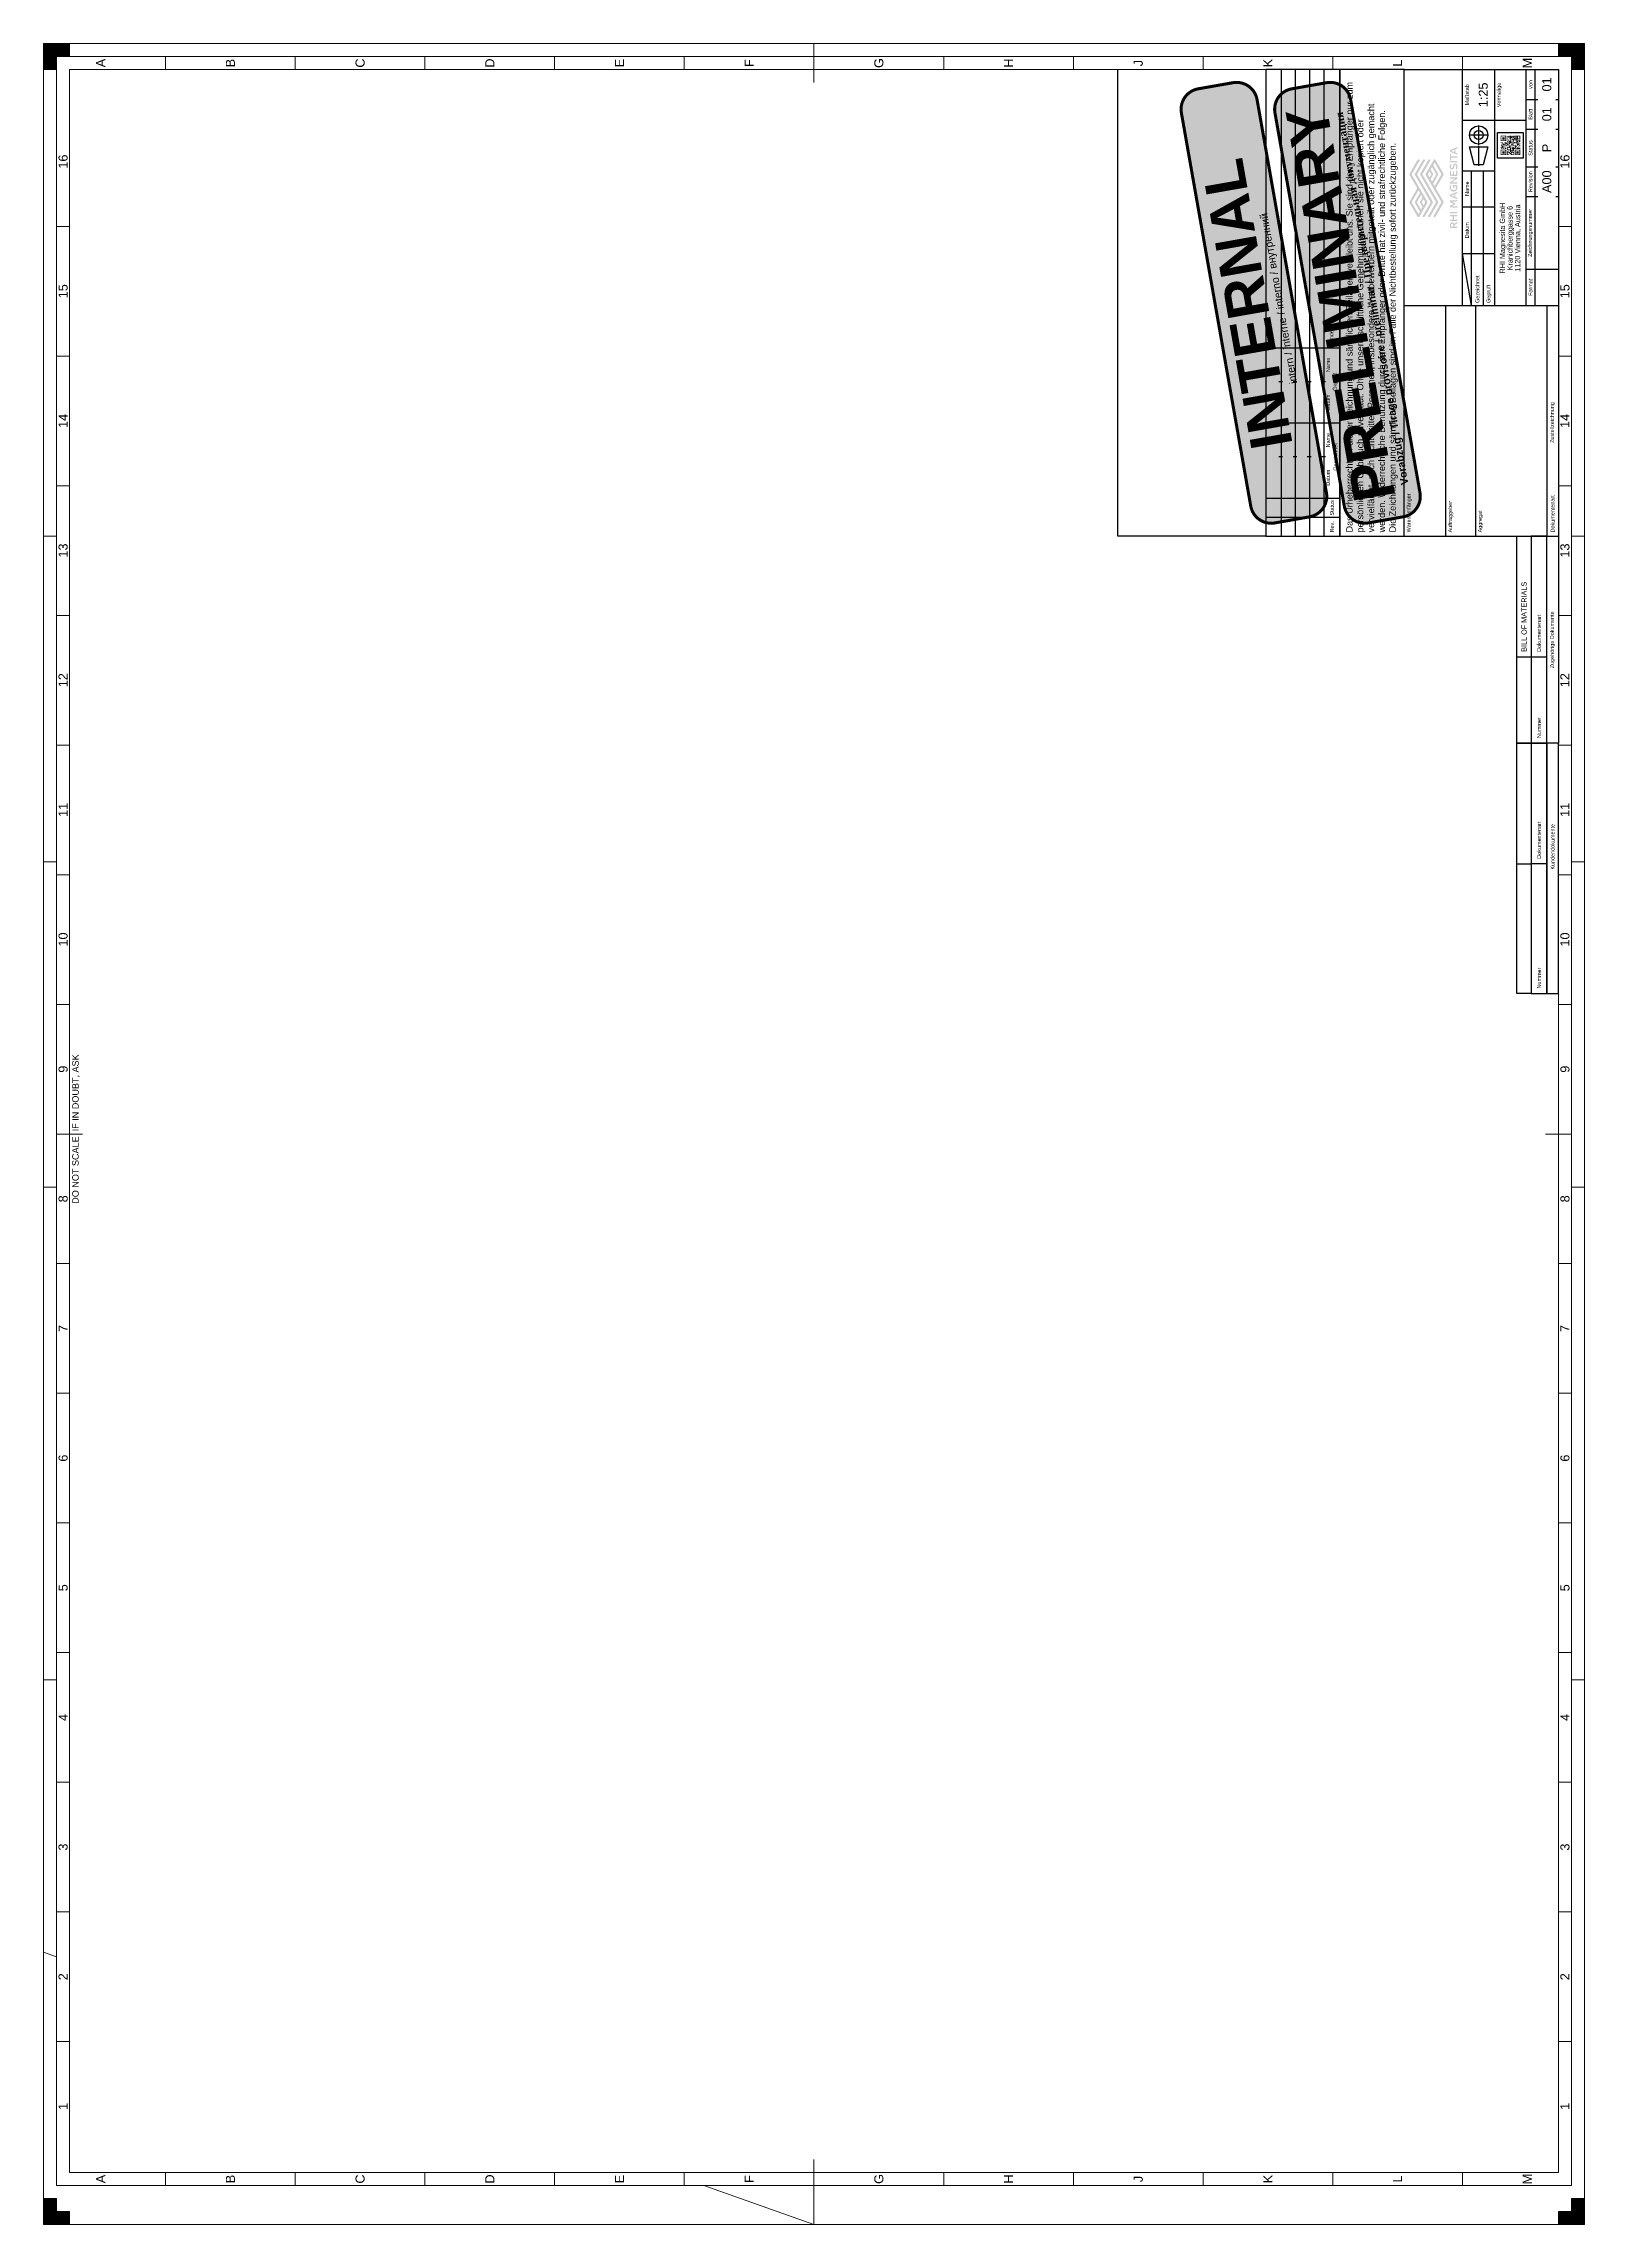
# Paper-space layout 'A1 - Portrait' of a CAD drawing. Header units: millimetres. Extents: x 0 to 594, y 0 to 841.
import ezdxf
from ezdxf.enums import TextEntityAlignment as Align

# ---------------------------------------------------------------- set-up
doc = ezdxf.new("R2010")
doc.units = ezdxf.units.MM
doc.linetypes.add('CENTER2', pattern=[1.125, 0.75, -0.125, 0.125, -0.125])
for name, color, linetype, lineweight in [('CDL_FRAME', 7, 'Continuous', 18), ('CDL_FRAME_GREEN', 3, 'Continuous', 18), ('CDL_FRAME_RED', 1, 'Continuous', 18), ('CDL_FRAME_YELLOW', 2, 'Continuous', 18)]:
    doc.layers.add(name, color=color, linetype=linetype, lineweight=lineweight)
for name, color, linetype in [('CDL_LANGUAGE_DE', 3, 'Continuous'), ('CDL_LEGAL_ENTITY_VIENNA', 1, 'Continuous'), ('CDL_PROJECTION_1', 3, 'Continuous'), ('CDL_STAMP_INTERNAL', 10, 'Continuous'), ('CDL_STAMP_PRELIMINARY', 10, 'Continuous'), ('CDL_TITLE_BLOCK', 7, 'Continuous'), ('CDL_TITLE_BLOCK_CYAN', 4, 'Continuous'), ('CDL_TITLE_BLOCK_GREEN', 3, 'Continuous'), ('CDL_TITLE_BLOCK_LOGO', 7, 'Continuous'), ('CDL_TITLE_BLOCK_RED', 1, 'Continuous')]:
    doc.layers.add(name, color=color, linetype=linetype)
doc.layers.add('CDL_TITLE_BLOCK_BLUE', color=5, linetype='Continuous', plot=False)
doc.styles.add('RHI-CD2012', font='arial.ttf', dxfattribs={"height": 3})
doc.styles.add('RHI_BORDER', font='arial.ttf')
doc.styles.add('RHI_HEADER2017-H1_5', font='arial.ttf', dxfattribs={"height": 1.5})
doc.styles.add('RHI_HEADER2017-H2', font='arial.ttf', dxfattribs={"height": 2})
doc.styles.add('RHI_HEADER2017-H3', font='arial.ttf', dxfattribs={"height": 3})
doc.styles.add('RHI_HEADER2017-H4', font='arial.ttf', dxfattribs={"height": 4})
doc.styles.get("Standard").update_dxf_attribs({"font": 'arial.ttf'})

# ---------------------------------------------------------------- blocks, each defined once
blk = doc.blocks.new('CDB_Additional Documents - Single line')
at = {"layer": 'CDL_TITLE_BLOCK_GREEN'}
blk.add_line((33.27, 0), (33.27, 5.5), dxfattribs=at)
blk.add_lwpolyline([(0, 5.5), (79.82, 5.5), (79.82, 0), (0, 0)], close=True, dxfattribs=at)
at = {"style": 'RHI_HEADER2017-H2'}
blk.add_attdef('TYPE', text='', height=2, dxfattribs=at).set_placement((35.27, 2.75), align=Align.MIDDLE_LEFT)
at = {"layer": 'CDL_TITLE_BLOCK', "style": 'RHI_HEADER2017-H2'}
blk.add_attdef('NUMBER', text='', height=2, dxfattribs=at).set_placement((2, 2.75), align=Align.MIDDLE_LEFT)
blk = doc.blocks.new('CDB_Customer Documents - Single line')
at = {"layer": 'CDL_TITLE_BLOCK_GREEN'}
blk.add_line((33.27, 0), (33.27, 5.5), dxfattribs=at)
blk.add_lwpolyline([(-16.73, 5.5), (79.82, 5.5), (79.82, 0), (-16.73, 0)], close=True, dxfattribs=at)
at = {"style": 'RHI_HEADER2017-H2'}
blk.add_attdef('TYPE', text='', height=2, dxfattribs=at).set_placement((35.27, 2.75), align=Align.MIDDLE_LEFT)
at = {"layer": 'CDL_TITLE_BLOCK', "style": 'RHI_HEADER2017-H2'}
blk.add_attdef('NUMBER', text='', height=2, dxfattribs=at).set_placement((-14.73, 2.75), align=Align.MIDDLE_LEFT)
blk = doc.blocks.new('CDB_Addintional documents')
at = {"layer": 'CDL_TITLE_BLOCK'}
blk.add_line((-46.55, 4.5), (-46.55, 10.5), dxfattribs=at)
for points in [[(0, 10.5), (-79.82, 10.5), (-79.82, 4.5), (0, 4.5)], [(-79.82, 4.5), (0, 4.5), (0, 0), (-79.82, 0)]]:
    blk.add_lwpolyline(points, close=True, dxfattribs=at)
at = {"layer": 'CDL_LANGUAGE_DE', "char_height": 1.5, "line_spacing_factor": 0.88, "style": 'RHI-CD2012'}
for s, insert, attachment_point in [('Nummer', (-77.82, 7.5), 4), ('Zugehörige Dokumente', (-39.91, 2.25), 5)]:
    blk.add_mtext(s, dxfattribs=dict(at, insert=insert, attachment_point=attachment_point))
at = {"layer": 'CDL_LANGUAGE_DE', "insert": (-44.55, 7.5), "char_height": 1.5, "width": 31.3227, "attachment_point": 4, "style": 'RHI-CD2012'}
blk.add_mtext('Dokumentenart', dxfattribs=at)
blk = doc.blocks.new('CDB_client documents')
at = {"layer": 'CDL_TITLE_BLOCK'}
blk.add_line((-46.55, 4.5), (-46.55, 10.5), dxfattribs=at)
for points in [[(-96.55, 4.5), (0, 4.5), (0, 10.5), (-96.55, 10.5)], [(0, 4.5), (-96.55, 4.5), (-96.55, 0), (0, 0)]]:
    blk.add_lwpolyline(points, close=True, dxfattribs=at)
at = {"layer": 'CDL_LANGUAGE_DE', "char_height": 1.5, "line_spacing_factor": 0.88, "style": 'RHI-CD2012'}
for s, insert, attachment_point in [('Nummer', (-94.55, 7.5), 4), ('Kundendokumente', (-39.91, 2.25), 5)]:
    blk.add_mtext(s, dxfattribs=dict(at, insert=insert, attachment_point=attachment_point))
at = {"layer": 'CDL_LANGUAGE_DE', "insert": (-44.55, 7.5), "char_height": 1.5, "width": 31.3227, "attachment_point": 4, "style": 'RHI-CD2012'}
blk.add_mtext('Dokumentenart', dxfattribs=at)
blk = doc.blocks.new('PORTRAIT_DINA1_FRAME_REV03_ISO5457')
at = {"layer": 'CDL_FRAME_GREEN'}
h = blk.add_hatch(color=256, dxfattribs=at)
h.dxf.hatch_style = 1
h.paths.add_polyline_path([(589, 836), (589, 841), (584, 841), (584, 836)])
h = blk.add_hatch(color=256, dxfattribs=at)
h.dxf.hatch_style = 1
h.paths.add_polyline_path([(594, 836), (594, 841), (589, 841), (589, 836)])
h = blk.add_hatch(color=256, dxfattribs=at)
h.dxf.hatch_style = 1
h.paths.add_polyline_path([(5, 836), (5, 841), (0, 841), (0, 836)])
h = blk.add_hatch(color=256, dxfattribs=at)
h.dxf.hatch_style = 1
h.paths.add_polyline_path([(0, 836), (0, 831), (5, 831), (5, 836)])
h = blk.add_hatch(color=256, dxfattribs=at)
h.dxf.hatch_style = 1
h.paths.add_polyline_path([(10, 836), (10, 841), (5, 841), (5, 836)])
h = blk.add_hatch(color=256, dxfattribs=at)
h.dxf.hatch_style = 1
h.paths.add_polyline_path([(594, 836), (594, 831), (589, 831), (589, 836)])
h = blk.add_hatch(color=256, dxfattribs=at)
h.dxf.hatch_style = 1
h.paths.add_polyline_path([(5, 5), (5, 10), (0, 10), (0, 5)])
h = blk.add_hatch(color=256, dxfattribs=at)
h.dxf.hatch_style = 1
h.paths.add_polyline_path([(594, 5), (594, 10), (589, 10), (589, 5)])
h = blk.add_hatch(color=256, dxfattribs=at)
h.dxf.hatch_style = 1
h.paths.add_polyline_path([(0, 5), (0, 0), (5, 0), (5, 5)])
h = blk.add_hatch(color=256, dxfattribs=at)
h.dxf.hatch_style = 1
h.paths.add_polyline_path([(5, 5), (5, 0), (10, 0), (10, 5)])
h = blk.add_hatch(color=256, dxfattribs=at)
h.dxf.hatch_style = 1
h.paths.add_polyline_path([(584, 5), (584, 0), (589, 0), (589, 5)])
h = blk.add_hatch(color=256, dxfattribs=at)
h.dxf.hatch_style = 1
h.paths.add_polyline_path([(589, 5), (589, 0), (594, 0), (594, 5)])
at = {"layer": 'CDL_FRAME', "linetype": 'Continuous'}
for p, q in [((297, 826), (297, 836)), ((584, 831), (10, 831)), ((10, 20), (10, 831)), ((584, 20), (584, 831)), ((15, 420.5), (5, 420.5)), ((589, 420.5), (579, 420.5)), ((584, 20), (10, 20)), ((297, 15), (297, 25))]:
    blk.add_line(p, q, dxfattribs=at)
at = {"layer": 'CDL_FRAME_GREEN', "linetype": 'Continuous'}
for p, q in [((594, 841), (0, 841)), ((0, 0), (0, 841)), ((297, 836), (297, 841)), ((594, 0), (594, 841)), ((5, 651), (0, 651)), ((594, 651), (589, 651)), ((5, 525.5), (0, 525.5)), ((594, 525.5), (589, 525.5)), ((5, 400), (0, 400)), ((594, 400), (589, 400)), ((5, 210), (0, 210)), ((594, 210), (589, 210)), ((5, 103.23), (0, 105)), ((297, 0), (254.57, 15)), ((297, 0), (297, 15)), ((594, 0), (0, 0))]:
    blk.add_line(p, q, dxfattribs=at)
at = {"layer": 'CDL_FRAME_GREEN'}
for points in [[(584, 836), (584, 841), (594, 841), (594, 836)], [(589, 841), (589, 831), (594, 831), (594, 841)], [(10, 836), (10, 841), (0, 841), (0, 836)], [(5, 841), (5, 831), (0, 831), (0, 841)], [(5, 0), (5, 10), (0, 10), (0, 0)], [(589, 0), (589, 10), (594, 10), (594, 0)], [(10, 5), (10, 0), (0, 0), (0, 5)], [(584, 5), (584, 0), (594, 0), (594, 5)]]:
    blk.add_lwpolyline(points, close=True, dxfattribs=at)
at = {"layer": 'CDL_FRAME_RED', "linetype": 'Continuous'}
for p, q in [((5, 15), (5, 836)), ((589, 836), (5, 836)), ((589, 15), (589, 836)), ((589, 15), (5, 15))]:
    blk.add_line(p, q, dxfattribs=at)
at = {"layer": 'CDL_FRAME_YELLOW', "linetype": 'Continuous'}
for p, q in [((47, 831), (47, 836)), ((97, 831), (97, 836)), ((147, 831), (147, 836)), ((197, 831), (197, 836)), ((247, 831), (247, 836)), ((347, 831), (347, 836)), ((397, 831), (397, 836)), ((447, 831), (447, 836)), ((497, 831), (497, 836)), ((547, 831), (547, 836)), ((10, 770.5), (5, 770.5)), ((589, 770.5), (584, 770.5)), ((10, 720.5), (5, 720.5)), ((589, 720.5), (584, 720.5)), ((10, 670.5), (5, 670.5)), ((589, 670.5), (584, 670.5)), ((10, 620.5), (5, 620.5)), ((589, 620.5), (584, 620.5)), ((10, 570.5), (5, 570.5)), ((589, 570.5), (584, 570.5)), ((10, 520.5), (5, 520.5)), ((589, 520.5), (584, 520.5)), ((10, 470.5), (5, 470.5)), ((589, 470.5), (584, 470.5)), ((10, 370.5), (5, 370.5)), ((589, 370.5), (584, 370.5)), ((10, 320.5), (5, 320.5)), ((589, 320.5), (584, 320.5)), ((10, 270.5), (5, 270.5)), ((589, 270.5), (584, 270.5)), ((10, 220.5), (5, 220.5)), ((589, 220.5), (584, 220.5)), ((10, 170.5), (5, 170.5)), ((589, 170.5), (584, 170.5)), ((10, 120.5), (5, 120.5)), ((589, 120.5), (584, 120.5)), ((10, 70.5), (5, 70.5)), ((589, 70.5), (584, 70.5)), ((47, 15), (47, 20)), ((97, 15), (97, 20)), ((147, 15), (147, 20)), ((197, 15), (197, 20)), ((247, 15), (247, 20)), ((347, 15), (347, 20)), ((397, 15), (397, 20)), ((447, 15), (447, 20)), ((497, 15), (497, 20)), ((547, 15), (547, 20))]:
    blk.add_line(p, q, dxfattribs=at)
at = {"layer": 'CDL_FRAME_GREEN', "linetype": 'Continuous', "style": 'RHI_BORDER'}
for s, p in [('A', (22, 833.5)), ('B', (72, 833.5)), ('C', (122, 833.5)), ('D', (172, 833.5)), ('E', (222, 833.5)), ('F', (272, 833.5)), ('G', (322, 833.5)), ('H', (372, 833.5)), ('J', (422, 833.5)), ('K', (472, 833.5)), ('L', (522, 833.5)), ('M', (572, 833.5)), ('16', (7.5, 795.5)), ('16', (586.5, 795.5)), ('15', (7.5, 745.5)), ('15', (586.5, 745.5)), ('14', (7.5, 695.5)), ('14', (586.5, 695.5)), ('13', (7.5, 645.5)), ('13', (586.5, 645.5)), ('12', (7.5, 595.5)), ('12', (586.5, 595.5)), ('11', (7.5, 545.5)), ('11', (586.5, 545.5)), ('10', (7.5, 495.5)), ('10', (586.5, 495.5)), ('9', (7.5, 445.5)), ('9', (586.5, 445.5)), ('8', (7.5, 395.5)), ('8', (586.5, 395.5)), ('7', (7.5, 345.5)), ('7', (586.5, 345.5)), ('6', (7.5, 295.5)), ('6', (586.5, 295.5)), ('5', (7.5, 245.5)), ('5', (586.5, 245.5)), ('4', (7.5, 195.5)), ('4', (586.5, 195.5)), ('3', (7.5, 145.5)), ('3', (586.5, 145.5)), ('2', (7.5, 95.5)), ('2', (586.5, 95.5)), ('1', (7.5, 45.5)), ('1', (586.5, 45.5)), ('A', (22, 17.5)), ('B', (72, 17.5)), ('C', (122, 17.5)), ('D', (172, 17.5)), ('E', (222, 17.5)), ('F', (272, 17.5)), ('G', (322, 17.5)), ('H', (372, 17.5)), ('J', (422, 17.5)), ('K', (472, 17.5)), ('L', (522, 17.5)), ('M', (572, 17.5))]:
    blk.add_text(s, height=3.5, rotation=90, dxfattribs=at).set_placement(p, align=Align.MIDDLE_CENTER)
at = {"layer": 'CDL_FRAME_GREEN', "insert": (12.5, 422.4), "char_height": 2.5, "attachment_point": 5, "rotation": 90, "style": 'RHI_BORDER'}
blk.add_mtext_dynamic_manual_height_columns('{\\fArial|b0|i0|c0|p34;DO NOT SCALE  IF IN DOUBT, ASK}', width=60.0866, gutter_width=17.5, heights=[0], dxfattribs=at)
blk = doc.blocks.new('CDB_STAMP_INTERNAL')
at = {"layer": 'CDL_STAMP_INTERNAL', "true_color": 0xcccccc}
h = blk.add_hatch(color=254, dxfattribs=at)
h.dxf.hatch_style = 1
h.paths.add_polyline_path([(11.64, 118.62, 0.414214), (5.15, 109.35), (7.51, 95.93, 0.414214), (16.78, 89.44), (168.44, 116.19, 0.414214), (174.93, 125.45), (172.57, 138.87, 0.414214), (163.3, 145.36)])
at = {"layer": 'CDL_STAMP_INTERNAL', "color": 1, "true_color": 0xff0000, "const_width": 1.17}
blk.add_lwpolyline([(11.64, 118.62), (163.3, 145.36, -0.414214), (172.57, 138.87), (174.93, 125.45, -0.414214), (168.44, 116.19), (16.78, 89.44, -0.414214), (7.51, 95.93), (5.15, 109.35, -0.414214)], format="xyb", close=True, dxfattribs=at)
at = {"layer": 'CDL_STAMP_INTERNAL', "attachment_point": 5, "rotation": 10}
for s, insert, char_height, width in [('{\\fArial|b1|i0|c0|p34;\\C256;\\c255;INTERNAL}', (89.56, 120.1), 16, 175.3043), ('{\\C256;\\c255;intern / interne / interno / \\fArial|b0|i0|c204|p34;внутренний}', (91.78, 107.52), 2.9, 146.5987)]:
    blk.add_mtext(s, dxfattribs=dict(at, insert=insert, char_height=char_height, width=width))
blk = doc.blocks.new('CDB_STAMP_PRELIMINARY')
at = {"layer": 'CDL_STAMP_PRELIMINARY', "true_color": 0xcccccc}
h = blk.add_hatch(color=254, dxfattribs=at)
h.dxf.hatch_style = 1
h.paths.add_polyline_path([(11.64, 82.55, 0.414214), (5.15, 73.28), (7.51, 59.86, 0.414214), (16.78, 53.37), (168.44, 80.12, 0.414214), (174.93, 89.38), (172.57, 102.8, 0.414214), (163.3, 109.29)])
at = {"layer": 'CDL_STAMP_PRELIMINARY', "color": 1, "true_color": 0xff0000, "const_width": 1.17}
blk.add_lwpolyline([(11.64, 82.55), (163.3, 109.29, -0.414214), (172.57, 102.8), (174.93, 89.38, -0.414214), (168.44, 80.12), (16.78, 53.37, -0.414214), (7.51, 59.86), (5.15, 73.28, -0.414214)], format="xyb", close=True, dxfattribs=at)
at = {"layer": 'CDL_STAMP_PRELIMINARY', "attachment_point": 5, "rotation": 10}
for s, insert, char_height, width in [('{\\fArial|b1|i0|c0|p34;\\C256;\\c255;PRELIMINARY}', (89.56, 84.03), 16, 175.3043), ('{\\fArial|b1|i0|c0|p34;\\C256;\\c255;Vorabzug / Tirage provisoire / preliminar / \\fTimes New Roman|b1|i0|c204|p18;Предварительная документация}', (91.78, 71.45), 2.9, 177.5032)]:
    blk.add_mtext(s, dxfattribs=dict(at, insert=insert, char_height=char_height, width=width))
at = {"layer": 'CDL_STAMP_PRELIMINARY', "insert": (149.75, 4.5), "char_height": 3.5, "width": 5.1827, "attachment_point": 5, "line_spacing_factor": 0.88, "style": 'RHI-CD2012', "bg_fill": 2}
blk.add_mtext('{\\C7;P}', dxfattribs=at)
blk = doc.blocks.new('PORTRAIT_DIN_TITLEBLOCK_REV07_ISO7200')
at = {"layer": 'CDL_TITLE_BLOCK'}
for p, q in [((-59.5, 0), (0, 0)), ((-59.5, -180), (0, -180))]:
    blk.add_line(p, q, dxfattribs=at)
at = {"layer": 'CDL_TITLE_BLOCK_BLUE'}
for p, q in [((-169.82, -180), (-169.82, 0)), ((-112.82, -180), (-169.82, -180))]:
    blk.add_line(p, q, dxfattribs=at)
at = {"layer": 'CDL_STAMP_INTERNAL', "rotation": 90}
blk.add_blockref('CDB_STAMP_INTERNAL', (0, -180), dxfattribs=at)
at = {"layer": 'CDL_TITLE_BLOCK_RED', "style": 'RHI_HEADER2017-H1_5'}
for tag, p in [('APPROVED', (-146.82, -88.4)), ('APPR_AS_CORR', (-142.32, -88.4)), ('REV_RESUB', (-137.82, -88.4)), ('REJECTED', (-133.32, -88.4))]:
    blk.add_attdef(tag, text='', height=1.5, rotation=90, dxfattribs=at).set_placement(p, align=Align.MIDDLE_CENTER)
at = {"layer": 'CDL_TITLE_BLOCK_RED', "style": 'RHI_HEADER2017-H3'}
for tag, p in [('APPROVAL_DATE', (-122.32, -157.5)), ('APPROVAL_COMPANY', (-152.82, -173.4)), ('APPROVAL_BY', (-128.32, -157.5))]:
    blk.add_attdef(tag, text='', height=3, rotation=90, dxfattribs=at).set_placement(p, align=Align.MIDDLE_LEFT)
at = {"layer": 'CDL_STAMP_PRELIMINARY', "rotation": 90}
blk.add_blockref('CDB_STAMP_PRELIMINARY', (0, -180), dxfattribs=at)
at = {"layer": 'CDL_TITLE_BLOCK_CYAN'}
h = blk.add_hatch(color=256, dxfattribs=at)
h.dxf.hatch_style = 1
h.paths.add_polyline_path([(-21.95, -25.8), (-21.95, -25.5), (-22.25, -25.5), (-22.25, -25.8)])
h = blk.add_hatch(color=256, dxfattribs=at)
h.dxf.hatch_style = 1
h.paths.add_polyline_path([(-22.25, -25.8), (-22.25, -26.1), (-21.95, -26.1), (-21.95, -25.8)])
h = blk.add_hatch(color=256, dxfattribs=at)
h.dxf.hatch_style = 1
h.paths.add_polyline_path([(-21.95, -26.1), (-22.25, -26.1), (-22.25, -26.4), (-21.95, -26.4)])
h = blk.add_hatch(color=256, dxfattribs=at)
h.dxf.hatch_style = 1
h.paths.add_polyline_path([(-22.25, -26.4), (-22.25, -26.7), (-21.95, -26.7), (-21.95, -26.4)])
h = blk.add_hatch(color=256, dxfattribs=at)
h.dxf.hatch_style = 1
h.paths.add_polyline_path([(-22.25, -26.7), (-22.25, -27), (-21.95, -27), (-21.95, -26.7)])
h = blk.add_hatch(color=256, dxfattribs=at)
h.dxf.hatch_style = 1
h.paths.add_polyline_path([(-22.25, -27), (-22.25, -27.3), (-21.95, -27.3), (-21.95, -27)])
h = blk.add_hatch(color=256, dxfattribs=at)
h.dxf.hatch_style = 1
h.paths.add_polyline_path([(-21.95, -27.3), (-22.25, -27.3), (-22.25, -27.6), (-21.95, -27.6)])
h = blk.add_hatch(color=256, dxfattribs=at)
h.dxf.hatch_style = 1
h.paths.add_polyline_path([(-21.95, -27.9), (-22.25, -27.9), (-22.25, -28.2), (-21.95, -28.2)])
h = blk.add_hatch(color=256, dxfattribs=at)
h.dxf.hatch_style = 1
h.paths.add_polyline_path([(-21.95, -30), (-22.25, -30), (-22.25, -30.3), (-21.95, -30.3)])
h = blk.add_hatch(color=256, dxfattribs=at)
h.dxf.hatch_style = 1
h.paths.add_polyline_path([(-21.95, -31.2), (-21.95, -30.9), (-22.25, -30.9), (-22.25, -31.2)])
h = blk.add_hatch(color=256, dxfattribs=at)
h.dxf.hatch_style = 1
h.paths.add_polyline_path([(-22.25, -31.2), (-22.25, -31.5), (-21.95, -31.5), (-21.95, -31.2)])
h = blk.add_hatch(color=256, dxfattribs=at)
h.dxf.hatch_style = 1
h.paths.add_polyline_path([(-21.95, -31.5), (-22.25, -31.5), (-22.25, -31.8), (-21.95, -31.8)])
h = blk.add_hatch(color=256, dxfattribs=at)
h.dxf.hatch_style = 1
h.paths.add_polyline_path([(-22.25, -31.8), (-22.25, -32.1), (-21.95, -32.1), (-21.95, -31.8)])
h = blk.add_hatch(color=256, dxfattribs=at)
h.dxf.hatch_style = 1
h.paths.add_polyline_path([(-22.25, -32.1), (-22.25, -32.4), (-21.95, -32.4), (-21.95, -32.1)])
h = blk.add_hatch(color=256, dxfattribs=at)
h.dxf.hatch_style = 1
h.paths.add_polyline_path([(-22.25, -32.4), (-22.25, -32.7), (-21.95, -32.7), (-21.95, -32.4)])
h = blk.add_hatch(color=256, dxfattribs=at)
h.dxf.hatch_style = 1
h.paths.add_polyline_path([(-21.95, -32.7), (-22.25, -32.7), (-22.25, -33), (-21.95, -33)])
h = blk.add_hatch(color=256, dxfattribs=at)
h.dxf.hatch_style = 1
h.paths.add_polyline_path([(-21.95, -25.8), (-21.65, -25.8), (-21.65, -25.5), (-21.95, -25.5)])
h = blk.add_hatch(color=256, dxfattribs=at)
h.dxf.hatch_style = 1
h.paths.add_polyline_path([(-21.95, -27.3), (-21.95, -27.6), (-21.65, -27.6), (-21.65, -27.3)])
h = blk.add_hatch(color=256, dxfattribs=at)
h.dxf.hatch_style = 1
h.paths.add_polyline_path([(-21.65, -28.5), (-21.65, -28.2), (-21.95, -28.2), (-21.95, -28.5)])
h = blk.add_hatch(color=256, dxfattribs=at)
h.dxf.hatch_style = 1
h.paths.add_polyline_path([(-21.65, -28.8), (-21.95, -28.8), (-21.95, -29.1), (-21.65, -29.1)])
h = blk.add_hatch(color=256, dxfattribs=at)
h.dxf.hatch_style = 1
h.paths.add_polyline_path([(-21.65, -29.4), (-21.65, -29.1), (-21.95, -29.1), (-21.95, -29.4)])
h = blk.add_hatch(color=256, dxfattribs=at)
h.dxf.hatch_style = 1
h.paths.add_polyline_path([(-21.65, -29.7), (-21.65, -29.4), (-21.95, -29.4), (-21.95, -29.7)])
h = blk.add_hatch(color=256, dxfattribs=at)
h.dxf.hatch_style = 1
h.paths.add_polyline_path([(-21.65, -30), (-21.95, -30), (-21.95, -30.3), (-21.65, -30.3)])
h = blk.add_hatch(color=256, dxfattribs=at)
h.dxf.hatch_style = 1
h.paths.add_polyline_path([(-21.95, -30.3), (-21.95, -30.6), (-21.65, -30.6), (-21.65, -30.3)])
h = blk.add_hatch(color=256, dxfattribs=at)
h.dxf.hatch_style = 1
h.paths.add_polyline_path([(-21.95, -31.2), (-21.65, -31.2), (-21.65, -30.9), (-21.95, -30.9)])
h = blk.add_hatch(color=256, dxfattribs=at)
h.dxf.hatch_style = 1
h.paths.add_polyline_path([(-21.95, -32.7), (-21.95, -33), (-21.65, -33), (-21.65, -32.7)])
h = blk.add_hatch(color=256, dxfattribs=at)
h.dxf.hatch_style = 1
h.paths.add_polyline_path([(-21.35, -25.8), (-21.35, -25.5), (-21.65, -25.5), (-21.65, -25.8)])
h = blk.add_hatch(color=256, dxfattribs=at)
h.dxf.hatch_style = 1
h.paths.add_polyline_path([(-21.35, -26.1), (-21.65, -26.1), (-21.65, -26.4), (-21.35, -26.4)])
h = blk.add_hatch(color=256, dxfattribs=at)
h.dxf.hatch_style = 1
h.paths.add_polyline_path([(-21.65, -26.4), (-21.65, -26.7), (-21.35, -26.7), (-21.35, -26.4)])
h = blk.add_hatch(color=256, dxfattribs=at)
h.dxf.hatch_style = 1
h.paths.add_polyline_path([(-21.65, -26.7), (-21.65, -27), (-21.35, -27), (-21.35, -26.7)])
h = blk.add_hatch(color=256, dxfattribs=at)
h.dxf.hatch_style = 1
h.paths.add_polyline_path([(-21.65, -27.3), (-21.65, -27.6), (-21.35, -27.6), (-21.35, -27.3)])
h = blk.add_hatch(color=256, dxfattribs=at)
h.dxf.hatch_style = 1
h.paths.add_polyline_path([(-21.35, -28.2), (-21.35, -27.9), (-21.65, -27.9), (-21.65, -28.2)])
h = blk.add_hatch(color=256, dxfattribs=at)
h.dxf.hatch_style = 1
h.paths.add_polyline_path([(-21.65, -28.8), (-21.35, -28.8), (-21.35, -28.5), (-21.65, -28.5)])
h = blk.add_hatch(color=256, dxfattribs=at)
h.dxf.hatch_style = 1
h.paths.add_polyline_path([(-21.65, -29.4), (-21.65, -29.7), (-21.35, -29.7), (-21.35, -29.4)])
h = blk.add_hatch(color=256, dxfattribs=at)
h.dxf.hatch_style = 1
h.paths.add_polyline_path([(-21.35, -29.7), (-21.65, -29.7), (-21.65, -30), (-21.35, -30)])
h = blk.add_hatch(color=256, dxfattribs=at)
h.dxf.hatch_style = 1
h.paths.add_polyline_path([(-21.65, -30), (-21.65, -30.3), (-21.35, -30.3), (-21.35, -30)])
h = blk.add_hatch(color=256, dxfattribs=at)
h.dxf.hatch_style = 1
h.paths.add_polyline_path([(-21.35, -31.2), (-21.35, -30.9), (-21.65, -30.9), (-21.65, -31.2)])
h = blk.add_hatch(color=256, dxfattribs=at)
h.dxf.hatch_style = 1
h.paths.add_polyline_path([(-21.35, -31.5), (-21.65, -31.5), (-21.65, -31.8), (-21.35, -31.8)])
h = blk.add_hatch(color=256, dxfattribs=at)
h.dxf.hatch_style = 1
h.paths.add_polyline_path([(-21.65, -31.8), (-21.65, -32.1), (-21.35, -32.1), (-21.35, -31.8)])
h = blk.add_hatch(color=256, dxfattribs=at)
h.dxf.hatch_style = 1
h.paths.add_polyline_path([(-21.65, -32.1), (-21.65, -32.4), (-21.35, -32.4), (-21.35, -32.1)])
h = blk.add_hatch(color=256, dxfattribs=at)
h.dxf.hatch_style = 1
h.paths.add_polyline_path([(-21.65, -32.7), (-21.65, -33), (-21.35, -33), (-21.35, -32.7)])
h = blk.add_hatch(color=256, dxfattribs=at)
h.dxf.hatch_style = 1
h.paths.add_polyline_path([(-21.35, -25.8), (-21.05, -25.8), (-21.05, -25.5), (-21.35, -25.5)])
h = blk.add_hatch(color=256, dxfattribs=at)
h.dxf.hatch_style = 1
h.paths.add_polyline_path([(-21.05, -26.1), (-21.35, -26.1), (-21.35, -26.4), (-21.05, -26.4)])
h = blk.add_hatch(color=256, dxfattribs=at)
h.dxf.hatch_style = 1
h.paths.add_polyline_path([(-21.35, -26.4), (-21.35, -26.7), (-21.05, -26.7), (-21.05, -26.4)])
h = blk.add_hatch(color=256, dxfattribs=at)
h.dxf.hatch_style = 1
h.paths.add_polyline_path([(-21.35, -26.7), (-21.35, -27), (-21.05, -27), (-21.05, -26.7)])
h = blk.add_hatch(color=256, dxfattribs=at)
h.dxf.hatch_style = 1
h.paths.add_polyline_path([(-21.35, -27.6), (-21.05, -27.6), (-21.05, -27.3), (-21.35, -27.3)])
h = blk.add_hatch(color=256, dxfattribs=at)
h.dxf.hatch_style = 1
h.paths.add_polyline_path([(-21.35, -28.8), (-21.05, -28.8), (-21.05, -28.5), (-21.35, -28.5)])
h = blk.add_hatch(color=256, dxfattribs=at)
h.dxf.hatch_style = 1
h.paths.add_polyline_path([(-21.05, -28.8), (-21.35, -28.8), (-21.35, -29.1), (-21.05, -29.1)])
h = blk.add_hatch(color=256, dxfattribs=at)
h.dxf.hatch_style = 1
h.paths.add_polyline_path([(-21.35, -29.7), (-21.05, -29.7), (-21.05, -29.4), (-21.35, -29.4)])
h = blk.add_hatch(color=256, dxfattribs=at)
h.dxf.hatch_style = 1
h.paths.add_polyline_path([(-21.05, -30), (-21.35, -30), (-21.35, -30.3), (-21.05, -30.3)])
h = blk.add_hatch(color=256, dxfattribs=at)
h.dxf.hatch_style = 1
h.paths.add_polyline_path([(-21.05, -30.3), (-21.35, -30.3), (-21.35, -30.6), (-21.05, -30.6)])
h = blk.add_hatch(color=256, dxfattribs=at)
h.dxf.hatch_style = 1
h.paths.add_polyline_path([(-21.35, -31.2), (-21.05, -31.2), (-21.05, -30.9), (-21.35, -30.9)])
h = blk.add_hatch(color=256, dxfattribs=at)
h.dxf.hatch_style = 1
h.paths.add_polyline_path([(-21.05, -31.5), (-21.35, -31.5), (-21.35, -31.8), (-21.05, -31.8)])
h = blk.add_hatch(color=256, dxfattribs=at)
h.dxf.hatch_style = 1
h.paths.add_polyline_path([(-21.35, -31.8), (-21.35, -32.1), (-21.05, -32.1), (-21.05, -31.8)])
h = blk.add_hatch(color=256, dxfattribs=at)
h.dxf.hatch_style = 1
h.paths.add_polyline_path([(-21.35, -32.1), (-21.35, -32.4), (-21.05, -32.4), (-21.05, -32.1)])
h = blk.add_hatch(color=256, dxfattribs=at)
h.dxf.hatch_style = 1
h.paths.add_polyline_path([(-21.35, -33), (-21.05, -33), (-21.05, -32.7), (-21.35, -32.7)])
h = blk.add_hatch(color=256, dxfattribs=at)
h.dxf.hatch_style = 1
h.paths.add_polyline_path([(-21.05, -25.5), (-21.05, -25.8), (-20.75, -25.8), (-20.75, -25.5)])
h = blk.add_hatch(color=256, dxfattribs=at)
h.dxf.hatch_style = 1
h.paths.add_polyline_path([(-20.75, -26.1), (-21.05, -26.1), (-21.05, -26.4), (-20.75, -26.4)])
h = blk.add_hatch(color=256, dxfattribs=at)
h.dxf.hatch_style = 1
h.paths.add_polyline_path([(-21.05, -26.4), (-21.05, -26.7), (-20.75, -26.7), (-20.75, -26.4)])
h = blk.add_hatch(color=256, dxfattribs=at)
h.dxf.hatch_style = 1
h.paths.add_polyline_path([(-21.05, -26.7), (-21.05, -27), (-20.75, -27), (-20.75, -26.7)])
h = blk.add_hatch(color=256, dxfattribs=at)
h.dxf.hatch_style = 1
h.paths.add_polyline_path([(-21.05, -27.6), (-20.75, -27.6), (-20.75, -27.3), (-21.05, -27.3)])
h = blk.add_hatch(color=256, dxfattribs=at)
h.dxf.hatch_style = 1
h.paths.add_polyline_path([(-20.75, -28.8), (-21.05, -28.8), (-21.05, -29.1), (-20.75, -29.1)])
h = blk.add_hatch(color=256, dxfattribs=at)
h.dxf.hatch_style = 1
h.paths.add_polyline_path([(-20.75, -29.1), (-21.05, -29.1), (-21.05, -29.4), (-20.75, -29.4)])
h = blk.add_hatch(color=256, dxfattribs=at)
h.dxf.hatch_style = 1
h.paths.add_polyline_path([(-21.05, -29.7), (-21.05, -30), (-20.75, -30), (-20.75, -29.7)])
h = blk.add_hatch(color=256, dxfattribs=at)
h.dxf.hatch_style = 1
h.paths.add_polyline_path([(-21.05, -30.9), (-21.05, -31.2), (-20.75, -31.2), (-20.75, -30.9)])
h = blk.add_hatch(color=256, dxfattribs=at)
h.dxf.hatch_style = 1
h.paths.add_polyline_path([(-20.75, -31.5), (-21.05, -31.5), (-21.05, -31.8), (-20.75, -31.8)])
h = blk.add_hatch(color=256, dxfattribs=at)
h.dxf.hatch_style = 1
h.paths.add_polyline_path([(-21.05, -31.8), (-21.05, -32.1), (-20.75, -32.1), (-20.75, -31.8)])
h = blk.add_hatch(color=256, dxfattribs=at)
h.dxf.hatch_style = 1
h.paths.add_polyline_path([(-21.05, -32.1), (-21.05, -32.4), (-20.75, -32.4), (-20.75, -32.1)])
h = blk.add_hatch(color=256, dxfattribs=at)
h.dxf.hatch_style = 1
h.paths.add_polyline_path([(-21.05, -33), (-20.75, -33), (-20.75, -32.7), (-21.05, -32.7)])
h = blk.add_hatch(color=256, dxfattribs=at)
h.dxf.hatch_style = 1
h.paths.add_polyline_path([(-20.75, -25.5), (-20.75, -25.8), (-20.45, -25.8), (-20.45, -25.5)])
h = blk.add_hatch(color=256, dxfattribs=at)
h.dxf.hatch_style = 1
h.paths.add_polyline_path([(-20.75, -27.6), (-20.45, -27.6), (-20.45, -27.3), (-20.75, -27.3)])
h = blk.add_hatch(color=256, dxfattribs=at)
h.dxf.hatch_style = 1
h.paths.add_polyline_path([(-20.45, -27.9), (-20.75, -27.9), (-20.75, -28.2), (-20.45, -28.2)])
h = blk.add_hatch(color=256, dxfattribs=at)
h.dxf.hatch_style = 1
h.paths.add_polyline_path([(-20.45, -28.2), (-20.75, -28.2), (-20.75, -28.5), (-20.45, -28.5)])
h = blk.add_hatch(color=256, dxfattribs=at)
h.dxf.hatch_style = 1
h.paths.add_polyline_path([(-20.45, -28.5), (-20.75, -28.5), (-20.75, -28.8), (-20.45, -28.8)])
h = blk.add_hatch(color=256, dxfattribs=at)
h.dxf.hatch_style = 1
h.paths.add_polyline_path([(-20.75, -28.8), (-20.75, -29.1), (-20.45, -29.1), (-20.45, -28.8)])
h = blk.add_hatch(color=256, dxfattribs=at)
h.dxf.hatch_style = 1
h.paths.add_polyline_path([(-20.45, -29.7), (-20.75, -29.7), (-20.75, -30), (-20.45, -30)])
h = blk.add_hatch(color=256, dxfattribs=at)
h.dxf.hatch_style = 1
h.paths.add_polyline_path([(-20.75, -30.6), (-20.45, -30.6), (-20.45, -30.3), (-20.75, -30.3)])
h = blk.add_hatch(color=256, dxfattribs=at)
h.dxf.hatch_style = 1
h.paths.add_polyline_path([(-20.75, -30.9), (-20.75, -31.2), (-20.45, -31.2), (-20.45, -30.9)])
h = blk.add_hatch(color=256, dxfattribs=at)
h.dxf.hatch_style = 1
h.paths.add_polyline_path([(-20.75, -33), (-20.45, -33), (-20.45, -32.7), (-20.75, -32.7)])
h = blk.add_hatch(color=256, dxfattribs=at)
h.dxf.hatch_style = 1
h.paths.add_polyline_path([(-20.45, -25.8), (-20.15, -25.8), (-20.15, -25.5), (-20.45, -25.5)])
h = blk.add_hatch(color=256, dxfattribs=at)
h.dxf.hatch_style = 1
h.paths.add_polyline_path([(-20.45, -26.1), (-20.15, -26.1), (-20.15, -25.8), (-20.45, -25.8)])
h = blk.add_hatch(color=256, dxfattribs=at)
h.dxf.hatch_style = 1
h.paths.add_polyline_path([(-20.45, -26.1), (-20.45, -26.4), (-20.15, -26.4), (-20.15, -26.1)])
h = blk.add_hatch(color=256, dxfattribs=at)
h.dxf.hatch_style = 1
h.paths.add_polyline_path([(-20.15, -26.4), (-20.45, -26.4), (-20.45, -26.7), (-20.15, -26.7)])
h = blk.add_hatch(color=256, dxfattribs=at)
h.dxf.hatch_style = 1
h.paths.add_polyline_path([(-20.15, -26.7), (-20.45, -26.7), (-20.45, -27), (-20.15, -27)])
h = blk.add_hatch(color=256, dxfattribs=at)
h.dxf.hatch_style = 1
h.paths.add_polyline_path([(-20.45, -27), (-20.45, -27.3), (-20.15, -27.3), (-20.15, -27)])
h = blk.add_hatch(color=256, dxfattribs=at)
h.dxf.hatch_style = 1
h.paths.add_polyline_path([(-20.15, -27.3), (-20.45, -27.3), (-20.45, -27.6), (-20.15, -27.6)])
h = blk.add_hatch(color=256, dxfattribs=at)
h.dxf.hatch_style = 1
h.paths.add_polyline_path([(-20.45, -28.2), (-20.15, -28.2), (-20.15, -27.9), (-20.45, -27.9)])
h = blk.add_hatch(color=256, dxfattribs=at)
h.dxf.hatch_style = 1
h.paths.add_polyline_path([(-20.45, -28.5), (-20.45, -28.8), (-20.15, -28.8), (-20.15, -28.5)])
h = blk.add_hatch(color=256, dxfattribs=at)
h.dxf.hatch_style = 1
h.paths.add_polyline_path([(-20.15, -29.1), (-20.45, -29.1), (-20.45, -29.4), (-20.15, -29.4)])
h = blk.add_hatch(color=256, dxfattribs=at)
h.dxf.hatch_style = 1
h.paths.add_polyline_path([(-20.15, -29.7), (-20.45, -29.7), (-20.45, -30), (-20.15, -30)])
h = blk.add_hatch(color=256, dxfattribs=at)
h.dxf.hatch_style = 1
h.paths.add_polyline_path([(-20.15, -30.6), (-20.15, -30.3), (-20.45, -30.3), (-20.45, -30.6)])
h = blk.add_hatch(color=256, dxfattribs=at)
h.dxf.hatch_style = 1
h.paths.add_polyline_path([(-20.45, -31.2), (-20.15, -31.2), (-20.15, -30.9), (-20.45, -30.9)])
h = blk.add_hatch(color=256, dxfattribs=at)
h.dxf.hatch_style = 1
h.paths.add_polyline_path([(-20.45, -31.5), (-20.15, -31.5), (-20.15, -31.2), (-20.45, -31.2)])
h = blk.add_hatch(color=256, dxfattribs=at)
h.dxf.hatch_style = 1
h.paths.add_polyline_path([(-20.45, -31.5), (-20.45, -31.8), (-20.15, -31.8), (-20.15, -31.5)])
h = blk.add_hatch(color=256, dxfattribs=at)
h.dxf.hatch_style = 1
h.paths.add_polyline_path([(-20.15, -31.8), (-20.45, -31.8), (-20.45, -32.1), (-20.15, -32.1)])
h = blk.add_hatch(color=256, dxfattribs=at)
h.dxf.hatch_style = 1
h.paths.add_polyline_path([(-20.15, -32.1), (-20.45, -32.1), (-20.45, -32.4), (-20.15, -32.4)])
h = blk.add_hatch(color=256, dxfattribs=at)
h.dxf.hatch_style = 1
h.paths.add_polyline_path([(-20.45, -32.4), (-20.45, -32.7), (-20.15, -32.7), (-20.15, -32.4)])
h = blk.add_hatch(color=256, dxfattribs=at)
h.dxf.hatch_style = 1
h.paths.add_polyline_path([(-20.15, -32.7), (-20.45, -32.7), (-20.45, -33), (-20.15, -33)])
h = blk.add_hatch(color=256, dxfattribs=at)
h.dxf.hatch_style = 1
h.paths.add_polyline_path([(-20.15, -28.2), (-20.15, -28.5), (-19.85, -28.5), (-19.85, -28.2)])
h = blk.add_hatch(color=256, dxfattribs=at)
h.dxf.hatch_style = 1
h.paths.add_polyline_path([(-19.85, -28.5), (-20.15, -28.5), (-20.15, -28.8), (-19.85, -28.8)])
h = blk.add_hatch(color=256, dxfattribs=at)
h.dxf.hatch_style = 1
h.paths.add_polyline_path([(-19.85, -29.4), (-19.85, -29.1), (-20.15, -29.1), (-20.15, -29.4)])
h = blk.add_hatch(color=256, dxfattribs=at)
h.dxf.hatch_style = 1
h.paths.add_polyline_path([(-19.55, -25.8), (-19.85, -25.8), (-19.85, -26.1), (-19.55, -26.1)])
h = blk.add_hatch(color=256, dxfattribs=at)
h.dxf.hatch_style = 1
h.paths.add_polyline_path([(-19.85, -26.4), (-19.85, -26.7), (-19.55, -26.7), (-19.55, -26.4)])
h = blk.add_hatch(color=256, dxfattribs=at)
h.dxf.hatch_style = 1
h.paths.add_polyline_path([(-19.55, -27), (-19.85, -27), (-19.85, -27.3), (-19.55, -27.3)])
h = blk.add_hatch(color=256, dxfattribs=at)
h.dxf.hatch_style = 1
h.paths.add_polyline_path([(-19.55, -27.6), (-19.85, -27.6), (-19.85, -27.9), (-19.55, -27.9)])
h = blk.add_hatch(color=256, dxfattribs=at)
h.dxf.hatch_style = 1
h.paths.add_polyline_path([(-19.55, -28.2), (-19.85, -28.2), (-19.85, -28.5), (-19.55, -28.5)])
h = blk.add_hatch(color=256, dxfattribs=at)
h.dxf.hatch_style = 1
h.paths.add_polyline_path([(-19.85, -28.8), (-19.55, -28.8), (-19.55, -28.5), (-19.85, -28.5)])
h = blk.add_hatch(color=256, dxfattribs=at)
h.dxf.hatch_style = 1
h.paths.add_polyline_path([(-19.55, -29.1), (-19.55, -28.8), (-19.85, -28.8), (-19.85, -29.1)])
h = blk.add_hatch(color=256, dxfattribs=at)
h.dxf.hatch_style = 1
h.paths.add_polyline_path([(-19.55, -29.4), (-19.55, -29.1), (-19.85, -29.1), (-19.85, -29.4)])
h = blk.add_hatch(color=256, dxfattribs=at)
h.dxf.hatch_style = 1
h.paths.add_polyline_path([(-19.85, -29.7), (-19.85, -30), (-19.55, -30), (-19.55, -29.7)])
h = blk.add_hatch(color=256, dxfattribs=at)
h.dxf.hatch_style = 1
h.paths.add_polyline_path([(-19.85, -30), (-19.85, -30.3), (-19.55, -30.3), (-19.55, -30)])
h = blk.add_hatch(color=256, dxfattribs=at)
h.dxf.hatch_style = 1
h.paths.add_polyline_path([(-19.55, -30.3), (-19.85, -30.3), (-19.85, -30.6), (-19.55, -30.6)])
h = blk.add_hatch(color=256, dxfattribs=at)
h.dxf.hatch_style = 1
h.paths.add_polyline_path([(-19.55, -30.6), (-19.85, -30.6), (-19.85, -30.9), (-19.55, -30.9)])
h = blk.add_hatch(color=256, dxfattribs=at)
h.dxf.hatch_style = 1
h.paths.add_polyline_path([(-19.85, -30.9), (-19.85, -31.2), (-19.55, -31.2), (-19.55, -30.9)])
h = blk.add_hatch(color=256, dxfattribs=at)
h.dxf.hatch_style = 1
h.paths.add_polyline_path([(-19.55, -31.8), (-19.55, -31.5), (-19.85, -31.5), (-19.85, -31.8)])
h = blk.add_hatch(color=256, dxfattribs=at)
h.dxf.hatch_style = 1
h.paths.add_polyline_path([(-19.85, -31.8), (-19.85, -32.1), (-19.55, -32.1), (-19.55, -31.8)])
h = blk.add_hatch(color=256, dxfattribs=at)
h.dxf.hatch_style = 1
h.paths.add_polyline_path([(-19.85, -32.1), (-19.85, -32.4), (-19.55, -32.4), (-19.55, -32.1)])
h = blk.add_hatch(color=256, dxfattribs=at)
h.dxf.hatch_style = 1
h.paths.add_polyline_path([(-19.55, -32.4), (-19.85, -32.4), (-19.85, -32.7), (-19.55, -32.7)])
h = blk.add_hatch(color=256, dxfattribs=at)
h.dxf.hatch_style = 1
h.paths.add_polyline_path([(-19.85, -32.7), (-19.85, -33), (-19.55, -33), (-19.55, -32.7)])
h = blk.add_hatch(color=256, dxfattribs=at)
h.dxf.hatch_style = 1
h.paths.add_polyline_path([(-19.25, -25.8), (-19.55, -25.8), (-19.55, -26.1), (-19.25, -26.1)])
h = blk.add_hatch(color=256, dxfattribs=at)
h.dxf.hatch_style = 1
h.paths.add_polyline_path([(-19.25, -27), (-19.55, -27), (-19.55, -27.3), (-19.25, -27.3)])
h = blk.add_hatch(color=256, dxfattribs=at)
h.dxf.hatch_style = 1
h.paths.add_polyline_path([(-19.25, -28.2), (-19.25, -27.9), (-19.55, -27.9), (-19.55, -28.2)])
h = blk.add_hatch(color=256, dxfattribs=at)
h.dxf.hatch_style = 1
h.paths.add_polyline_path([(-19.25, -29.1), (-19.25, -28.8), (-19.55, -28.8), (-19.55, -29.1)])
h = blk.add_hatch(color=256, dxfattribs=at)
h.dxf.hatch_style = 1
h.paths.add_polyline_path([(-19.55, -30), (-19.55, -30.3), (-19.25, -30.3), (-19.25, -30)])
h = blk.add_hatch(color=256, dxfattribs=at)
h.dxf.hatch_style = 1
h.paths.add_polyline_path([(-19.25, -30.6), (-19.55, -30.6), (-19.55, -30.9), (-19.25, -30.9)])
h = blk.add_hatch(color=256, dxfattribs=at)
h.dxf.hatch_style = 1
h.paths.add_polyline_path([(-19.55, -31.5), (-19.55, -31.8), (-19.25, -31.8), (-19.25, -31.5)])
h = blk.add_hatch(color=256, dxfattribs=at)
h.dxf.hatch_style = 1
h.paths.add_polyline_path([(-19.55, -31.8), (-19.55, -32.1), (-19.25, -32.1), (-19.25, -31.8)])
h = blk.add_hatch(color=256, dxfattribs=at)
h.dxf.hatch_style = 1
h.paths.add_polyline_path([(-19.55, -33), (-19.25, -33), (-19.25, -32.7), (-19.55, -32.7)])
h = blk.add_hatch(color=256, dxfattribs=at)
h.dxf.hatch_style = 1
h.paths.add_polyline_path([(-18.95, -25.8), (-18.95, -25.5), (-19.25, -25.5), (-19.25, -25.8)])
h = blk.add_hatch(color=256, dxfattribs=at)
h.dxf.hatch_style = 1
h.paths.add_polyline_path([(-18.95, -26.1), (-18.95, -25.8), (-19.25, -25.8), (-19.25, -26.1)])
h = blk.add_hatch(color=256, dxfattribs=at)
h.dxf.hatch_style = 1
h.paths.add_polyline_path([(-18.95, -26.1), (-19.25, -26.1), (-19.25, -26.4), (-18.95, -26.4)])
h = blk.add_hatch(color=256, dxfattribs=at)
h.dxf.hatch_style = 1
h.paths.add_polyline_path([(-18.95, -27), (-19.25, -27), (-19.25, -27.3), (-18.95, -27.3)])
h = blk.add_hatch(color=256, dxfattribs=at)
h.dxf.hatch_style = 1
h.paths.add_polyline_path([(-18.95, -27.3), (-19.25, -27.3), (-19.25, -27.6), (-18.95, -27.6)])
h = blk.add_hatch(color=256, dxfattribs=at)
h.dxf.hatch_style = 1
h.paths.add_polyline_path([(-18.95, -27.6), (-19.25, -27.6), (-19.25, -27.9), (-18.95, -27.9)])
h = blk.add_hatch(color=256, dxfattribs=at)
h.dxf.hatch_style = 1
h.paths.add_polyline_path([(-18.95, -28.2), (-19.25, -28.2), (-19.25, -28.5), (-18.95, -28.5)])
h = blk.add_hatch(color=256, dxfattribs=at)
h.dxf.hatch_style = 1
h.paths.add_polyline_path([(-18.95, -28.5), (-19.25, -28.5), (-19.25, -28.8), (-18.95, -28.8)])
h = blk.add_hatch(color=256, dxfattribs=at)
h.dxf.hatch_style = 1
h.paths.add_polyline_path([(-18.95, -29.1), (-19.25, -29.1), (-19.25, -29.4), (-18.95, -29.4)])
h = blk.add_hatch(color=256, dxfattribs=at)
h.dxf.hatch_style = 1
h.paths.add_polyline_path([(-18.95, -29.4), (-19.25, -29.4), (-19.25, -29.7), (-18.95, -29.7)])
h = blk.add_hatch(color=256, dxfattribs=at)
h.dxf.hatch_style = 1
h.paths.add_polyline_path([(-19.25, -30), (-19.25, -30.3), (-18.95, -30.3), (-18.95, -30)])
h = blk.add_hatch(color=256, dxfattribs=at)
h.dxf.hatch_style = 1
h.paths.add_polyline_path([(-18.95, -31.2), (-18.95, -30.9), (-19.25, -30.9), (-19.25, -31.2)])
h = blk.add_hatch(color=256, dxfattribs=at)
h.dxf.hatch_style = 1
h.paths.add_polyline_path([(-19.25, -31.2), (-19.25, -31.5), (-18.95, -31.5), (-18.95, -31.2)])
h = blk.add_hatch(color=256, dxfattribs=at)
h.dxf.hatch_style = 1
h.paths.add_polyline_path([(-19.25, -31.8), (-19.25, -32.1), (-18.95, -32.1), (-18.95, -31.8)])
h = blk.add_hatch(color=256, dxfattribs=at)
h.dxf.hatch_style = 1
h.paths.add_polyline_path([(-18.95, -32.4), (-19.25, -32.4), (-19.25, -32.7), (-18.95, -32.7)])
h = blk.add_hatch(color=256, dxfattribs=at)
h.dxf.hatch_style = 1
h.paths.add_polyline_path([(-18.65, -26.1), (-18.65, -25.8), (-18.95, -25.8), (-18.95, -26.1)])
h = blk.add_hatch(color=256, dxfattribs=at)
h.dxf.hatch_style = 1
h.paths.add_polyline_path([(-18.95, -26.4), (-18.95, -26.7), (-18.65, -26.7), (-18.65, -26.4)])
h = blk.add_hatch(color=256, dxfattribs=at)
h.dxf.hatch_style = 1
h.paths.add_polyline_path([(-18.65, -27.6), (-18.95, -27.6), (-18.95, -27.9), (-18.65, -27.9)])
h = blk.add_hatch(color=256, dxfattribs=at)
h.dxf.hatch_style = 1
h.paths.add_polyline_path([(-18.65, -27.9), (-18.95, -27.9), (-18.95, -28.2), (-18.65, -28.2)])
h = blk.add_hatch(color=256, dxfattribs=at)
h.dxf.hatch_style = 1
h.paths.add_polyline_path([(-18.95, -28.2), (-18.95, -28.5), (-18.65, -28.5), (-18.65, -28.2)])
h = blk.add_hatch(color=256, dxfattribs=at)
h.dxf.hatch_style = 1
h.paths.add_polyline_path([(-18.95, -28.8), (-18.65, -28.8), (-18.65, -28.5), (-18.95, -28.5)])
h = blk.add_hatch(color=256, dxfattribs=at)
h.dxf.hatch_style = 1
h.paths.add_polyline_path([(-18.95, -29.4), (-18.95, -29.7), (-18.65, -29.7), (-18.65, -29.4)])
h = blk.add_hatch(color=256, dxfattribs=at)
h.dxf.hatch_style = 1
h.paths.add_polyline_path([(-18.65, -30), (-18.65, -29.7), (-18.95, -29.7), (-18.95, -30)])
h = blk.add_hatch(color=256, dxfattribs=at)
h.dxf.hatch_style = 1
h.paths.add_polyline_path([(-18.95, -30.3), (-18.65, -30.3), (-18.65, -30), (-18.95, -30)])
h = blk.add_hatch(color=256, dxfattribs=at)
h.dxf.hatch_style = 1
h.paths.add_polyline_path([(-18.95, -30.9), (-18.65, -30.9), (-18.65, -30.6), (-18.95, -30.6)])
h = blk.add_hatch(color=256, dxfattribs=at)
h.dxf.hatch_style = 1
h.paths.add_polyline_path([(-18.95, -31.8), (-18.95, -32.1), (-18.65, -32.1), (-18.65, -31.8)])
h = blk.add_hatch(color=256, dxfattribs=at)
h.dxf.hatch_style = 1
h.paths.add_polyline_path([(-18.95, -32.1), (-18.95, -32.4), (-18.65, -32.4), (-18.65, -32.1)])
h = blk.add_hatch(color=256, dxfattribs=at)
h.dxf.hatch_style = 1
h.paths.add_polyline_path([(-18.35, -25.5), (-18.65, -25.5), (-18.65, -25.8), (-18.35, -25.8)])
h = blk.add_hatch(color=256, dxfattribs=at)
h.dxf.hatch_style = 1
h.paths.add_polyline_path([(-18.35, -26.1), (-18.35, -25.8), (-18.65, -25.8), (-18.65, -26.1)])
h = blk.add_hatch(color=256, dxfattribs=at)
h.dxf.hatch_style = 1
h.paths.add_polyline_path([(-18.35, -26.4), (-18.35, -26.1), (-18.65, -26.1), (-18.65, -26.4)])
h = blk.add_hatch(color=256, dxfattribs=at)
h.dxf.hatch_style = 1
h.paths.add_polyline_path([(-18.65, -26.4), (-18.65, -26.7), (-18.35, -26.7), (-18.35, -26.4)])
h = blk.add_hatch(color=256, dxfattribs=at)
h.dxf.hatch_style = 1
h.paths.add_polyline_path([(-18.65, -26.7), (-18.65, -27), (-18.35, -27), (-18.35, -26.7)])
h = blk.add_hatch(color=256, dxfattribs=at)
h.dxf.hatch_style = 1
h.paths.add_polyline_path([(-18.35, -27.3), (-18.65, -27.3), (-18.65, -27.6), (-18.35, -27.6)])
h = blk.add_hatch(color=256, dxfattribs=at)
h.dxf.hatch_style = 1
h.paths.add_polyline_path([(-18.35, -27.6), (-18.65, -27.6), (-18.65, -27.9), (-18.35, -27.9)])
h = blk.add_hatch(color=256, dxfattribs=at)
h.dxf.hatch_style = 1
h.paths.add_polyline_path([(-18.65, -27.9), (-18.65, -28.2), (-18.35, -28.2), (-18.35, -27.9)])
h = blk.add_hatch(color=256, dxfattribs=at)
h.dxf.hatch_style = 1
h.paths.add_polyline_path([(-18.35, -28.2), (-18.65, -28.2), (-18.65, -28.5), (-18.35, -28.5)])
h = blk.add_hatch(color=256, dxfattribs=at)
h.dxf.hatch_style = 1
h.paths.add_polyline_path([(-18.65, -29.7), (-18.35, -29.7), (-18.35, -29.4), (-18.65, -29.4)])
h = blk.add_hatch(color=256, dxfattribs=at)
h.dxf.hatch_style = 1
h.paths.add_polyline_path([(-18.65, -30.3), (-18.35, -30.3), (-18.35, -30), (-18.65, -30)])
h = blk.add_hatch(color=256, dxfattribs=at)
h.dxf.hatch_style = 1
h.paths.add_polyline_path([(-18.35, -30.3), (-18.65, -30.3), (-18.65, -30.6), (-18.35, -30.6)])
h = blk.add_hatch(color=256, dxfattribs=at)
h.dxf.hatch_style = 1
h.paths.add_polyline_path([(-18.65, -30.6), (-18.65, -30.9), (-18.35, -30.9), (-18.35, -30.6)])
h = blk.add_hatch(color=256, dxfattribs=at)
h.dxf.hatch_style = 1
h.paths.add_polyline_path([(-18.35, -31.2), (-18.35, -30.9), (-18.65, -30.9), (-18.65, -31.2)])
h = blk.add_hatch(color=256, dxfattribs=at)
h.dxf.hatch_style = 1
h.paths.add_polyline_path([(-18.65, -31.2), (-18.65, -31.5), (-18.35, -31.5), (-18.35, -31.2)])
h = blk.add_hatch(color=256, dxfattribs=at)
h.dxf.hatch_style = 1
h.paths.add_polyline_path([(-18.35, -31.8), (-18.35, -31.5), (-18.65, -31.5), (-18.65, -31.8)])
h = blk.add_hatch(color=256, dxfattribs=at)
h.dxf.hatch_style = 1
h.paths.add_polyline_path([(-18.65, -32.1), (-18.65, -32.4), (-18.35, -32.4), (-18.35, -32.1)])
h = blk.add_hatch(color=256, dxfattribs=at)
h.dxf.hatch_style = 1
h.paths.add_polyline_path([(-18.65, -32.4), (-18.65, -32.7), (-18.35, -32.7), (-18.35, -32.4)])
h = blk.add_hatch(color=256, dxfattribs=at)
h.dxf.hatch_style = 1
h.paths.add_polyline_path([(-18.35, -26.1), (-18.05, -26.1), (-18.05, -25.8), (-18.35, -25.8)])
h = blk.add_hatch(color=256, dxfattribs=at)
h.dxf.hatch_style = 1
h.paths.add_polyline_path([(-18.35, -26.4), (-18.05, -26.4), (-18.05, -26.1), (-18.35, -26.1)])
h = blk.add_hatch(color=256, dxfattribs=at)
h.dxf.hatch_style = 1
h.paths.add_polyline_path([(-18.05, -27), (-18.35, -27), (-18.35, -27.3), (-18.05, -27.3)])
h = blk.add_hatch(color=256, dxfattribs=at)
h.dxf.hatch_style = 1
h.paths.add_polyline_path([(-18.05, -28.2), (-18.05, -27.9), (-18.35, -27.9), (-18.35, -28.2)])
h = blk.add_hatch(color=256, dxfattribs=at)
h.dxf.hatch_style = 1
h.paths.add_polyline_path([(-18.05, -28.8), (-18.35, -28.8), (-18.35, -29.1), (-18.05, -29.1)])
h = blk.add_hatch(color=256, dxfattribs=at)
h.dxf.hatch_style = 1
h.paths.add_polyline_path([(-18.05, -29.1), (-18.35, -29.1), (-18.35, -29.4), (-18.05, -29.4)])
h = blk.add_hatch(color=256, dxfattribs=at)
h.dxf.hatch_style = 1
h.paths.add_polyline_path([(-18.35, -30), (-18.05, -30), (-18.05, -29.7), (-18.35, -29.7)])
h = blk.add_hatch(color=256, dxfattribs=at)
h.dxf.hatch_style = 1
h.paths.add_polyline_path([(-18.35, -31.5), (-18.05, -31.5), (-18.05, -31.2), (-18.35, -31.2)])
h = blk.add_hatch(color=256, dxfattribs=at)
h.dxf.hatch_style = 1
h.paths.add_polyline_path([(-18.35, -31.8), (-18.35, -32.1), (-18.05, -32.1), (-18.05, -31.8)])
h = blk.add_hatch(color=256, dxfattribs=at)
h.dxf.hatch_style = 1
h.paths.add_polyline_path([(-18.05, -32.4), (-18.05, -32.1), (-18.35, -32.1), (-18.35, -32.4)])
h = blk.add_hatch(color=256, dxfattribs=at)
h.dxf.hatch_style = 1
h.paths.add_polyline_path([(-18.05, -32.4), (-18.35, -32.4), (-18.35, -32.7), (-18.05, -32.7)])
h = blk.add_hatch(color=256, dxfattribs=at)
h.dxf.hatch_style = 1
h.paths.add_polyline_path([(-18.35, -33), (-18.05, -33), (-18.05, -32.7), (-18.35, -32.7)])
h = blk.add_hatch(color=256, dxfattribs=at)
h.dxf.hatch_style = 1
h.paths.add_polyline_path([(-17.75, -25.8), (-17.75, -25.5), (-18.05, -25.5), (-18.05, -25.8)])
h = blk.add_hatch(color=256, dxfattribs=at)
h.dxf.hatch_style = 1
h.paths.add_polyline_path([(-18.05, -25.8), (-18.05, -26.1), (-17.75, -26.1), (-17.75, -25.8)])
h = blk.add_hatch(color=256, dxfattribs=at)
h.dxf.hatch_style = 1
h.paths.add_polyline_path([(-18.05, -26.1), (-18.05, -26.4), (-17.75, -26.4), (-17.75, -26.1)])
h = blk.add_hatch(color=256, dxfattribs=at)
h.dxf.hatch_style = 1
h.paths.add_polyline_path([(-18.05, -26.7), (-17.75, -26.7), (-17.75, -26.4), (-18.05, -26.4)])
h = blk.add_hatch(color=256, dxfattribs=at)
h.dxf.hatch_style = 1
h.paths.add_polyline_path([(-18.05, -27), (-18.05, -27.3), (-17.75, -27.3), (-17.75, -27)])
h = blk.add_hatch(color=256, dxfattribs=at)
h.dxf.hatch_style = 1
h.paths.add_polyline_path([(-17.75, -27.9), (-17.75, -27.6), (-18.05, -27.6), (-18.05, -27.9)])
h = blk.add_hatch(color=256, dxfattribs=at)
h.dxf.hatch_style = 1
h.paths.add_polyline_path([(-18.05, -28.2), (-17.75, -28.2), (-17.75, -27.9), (-18.05, -27.9)])
h = blk.add_hatch(color=256, dxfattribs=at)
h.dxf.hatch_style = 1
h.paths.add_polyline_path([(-18.05, -28.2), (-18.05, -28.5), (-17.75, -28.5), (-17.75, -28.2)])
h = blk.add_hatch(color=256, dxfattribs=at)
h.dxf.hatch_style = 1
h.paths.add_polyline_path([(-18.05, -28.5), (-18.05, -28.8), (-17.75, -28.8), (-17.75, -28.5)])
h = blk.add_hatch(color=256, dxfattribs=at)
h.dxf.hatch_style = 1
h.paths.add_polyline_path([(-17.75, -28.8), (-18.05, -28.8), (-18.05, -29.1), (-17.75, -29.1)])
h = blk.add_hatch(color=256, dxfattribs=at)
h.dxf.hatch_style = 1
h.paths.add_polyline_path([(-17.75, -30.3), (-18.05, -30.3), (-18.05, -30.6), (-17.75, -30.6)])
h = blk.add_hatch(color=256, dxfattribs=at)
h.dxf.hatch_style = 1
h.paths.add_polyline_path([(-18.05, -31.2), (-17.75, -31.2), (-17.75, -30.9), (-18.05, -30.9)])
h = blk.add_hatch(color=256, dxfattribs=at)
h.dxf.hatch_style = 1
h.paths.add_polyline_path([(-18.05, -31.5), (-17.75, -31.5), (-17.75, -31.2), (-18.05, -31.2)])
h = blk.add_hatch(color=256, dxfattribs=at)
h.dxf.hatch_style = 1
h.paths.add_polyline_path([(-18.05, -31.8), (-17.75, -31.8), (-17.75, -31.5), (-18.05, -31.5)])
h = blk.add_hatch(color=256, dxfattribs=at)
h.dxf.hatch_style = 1
h.paths.add_polyline_path([(-18.05, -31.8), (-18.05, -32.1), (-17.75, -32.1), (-17.75, -31.8)])
h = blk.add_hatch(color=256, dxfattribs=at)
h.dxf.hatch_style = 1
h.paths.add_polyline_path([(-18.05, -33), (-17.75, -33), (-17.75, -32.7), (-18.05, -32.7)])
h = blk.add_hatch(color=256, dxfattribs=at)
h.dxf.hatch_style = 1
h.paths.add_polyline_path([(-17.75, -25.8), (-17.75, -26.1), (-17.45, -26.1), (-17.45, -25.8)])
h = blk.add_hatch(color=256, dxfattribs=at)
h.dxf.hatch_style = 1
h.paths.add_polyline_path([(-17.75, -26.7), (-17.75, -27), (-17.45, -27), (-17.45, -26.7)])
h = blk.add_hatch(color=256, dxfattribs=at)
h.dxf.hatch_style = 1
h.paths.add_polyline_path([(-17.75, -27), (-17.75, -27.3), (-17.45, -27.3), (-17.45, -27)])
h = blk.add_hatch(color=256, dxfattribs=at)
h.dxf.hatch_style = 1
h.paths.add_polyline_path([(-17.75, -28.2), (-17.75, -28.5), (-17.45, -28.5), (-17.45, -28.2)])
h = blk.add_hatch(color=256, dxfattribs=at)
h.dxf.hatch_style = 1
h.paths.add_polyline_path([(-17.45, -28.8), (-17.75, -28.8), (-17.75, -29.1), (-17.45, -29.1)])
h = blk.add_hatch(color=256, dxfattribs=at)
h.dxf.hatch_style = 1
h.paths.add_polyline_path([(-17.45, -29.1), (-17.75, -29.1), (-17.75, -29.4), (-17.45, -29.4)])
h = blk.add_hatch(color=256, dxfattribs=at)
h.dxf.hatch_style = 1
h.paths.add_polyline_path([(-17.45, -30), (-17.45, -29.7), (-17.75, -29.7), (-17.75, -30)])
h = blk.add_hatch(color=256, dxfattribs=at)
h.dxf.hatch_style = 1
h.paths.add_polyline_path([(-17.45, -30), (-17.75, -30), (-17.75, -30.3), (-17.45, -30.3)])
h = blk.add_hatch(color=256, dxfattribs=at)
h.dxf.hatch_style = 1
h.paths.add_polyline_path([(-17.75, -30.3), (-17.75, -30.6), (-17.45, -30.6), (-17.45, -30.3)])
h = blk.add_hatch(color=256, dxfattribs=at)
h.dxf.hatch_style = 1
h.paths.add_polyline_path([(-17.45, -30.6), (-17.75, -30.6), (-17.75, -30.9), (-17.45, -30.9)])
h = blk.add_hatch(color=256, dxfattribs=at)
h.dxf.hatch_style = 1
h.paths.add_polyline_path([(-17.75, -31.5), (-17.45, -31.5), (-17.45, -31.2), (-17.75, -31.2)])
h = blk.add_hatch(color=256, dxfattribs=at)
h.dxf.hatch_style = 1
h.paths.add_polyline_path([(-17.75, -31.8), (-17.75, -32.1), (-17.45, -32.1), (-17.45, -31.8)])
h = blk.add_hatch(color=256, dxfattribs=at)
h.dxf.hatch_style = 1
h.paths.add_polyline_path([(-17.45, -33), (-17.45, -32.7), (-17.75, -32.7), (-17.75, -33)])
h = blk.add_hatch(color=256, dxfattribs=at)
h.dxf.hatch_style = 1
h.paths.add_polyline_path([(-17.45, -25.5), (-17.45, -25.8), (-17.15, -25.8), (-17.15, -25.5)])
h = blk.add_hatch(color=256, dxfattribs=at)
h.dxf.hatch_style = 1
h.paths.add_polyline_path([(-17.15, -25.8), (-17.45, -25.8), (-17.45, -26.1), (-17.15, -26.1)])
h = blk.add_hatch(color=256, dxfattribs=at)
h.dxf.hatch_style = 1
h.paths.add_polyline_path([(-17.45, -26.4), (-17.15, -26.4), (-17.15, -26.1), (-17.45, -26.1)])
h = blk.add_hatch(color=256, dxfattribs=at)
h.dxf.hatch_style = 1
h.paths.add_polyline_path([(-17.15, -26.7), (-17.45, -26.7), (-17.45, -27), (-17.15, -27)])
h = blk.add_hatch(color=256, dxfattribs=at)
h.dxf.hatch_style = 1
h.paths.add_polyline_path([(-17.45, -27), (-17.45, -27.3), (-17.15, -27.3), (-17.15, -27)])
h = blk.add_hatch(color=256, dxfattribs=at)
h.dxf.hatch_style = 1
h.paths.add_polyline_path([(-17.45, -27.3), (-17.45, -27.6), (-17.15, -27.6), (-17.15, -27.3)])
h = blk.add_hatch(color=256, dxfattribs=at)
h.dxf.hatch_style = 1
h.paths.add_polyline_path([(-17.45, -27.6), (-17.45, -27.9), (-17.15, -27.9), (-17.15, -27.6)])
h = blk.add_hatch(color=256, dxfattribs=at)
h.dxf.hatch_style = 1
h.paths.add_polyline_path([(-17.15, -27.9), (-17.45, -27.9), (-17.45, -28.2), (-17.15, -28.2)])
h = blk.add_hatch(color=256, dxfattribs=at)
h.dxf.hatch_style = 1
h.paths.add_polyline_path([(-17.15, -28.8), (-17.15, -28.5), (-17.45, -28.5), (-17.45, -28.8)])
h = blk.add_hatch(color=256, dxfattribs=at)
h.dxf.hatch_style = 1
h.paths.add_polyline_path([(-17.45, -29.4), (-17.15, -29.4), (-17.15, -29.1), (-17.45, -29.1)])
h = blk.add_hatch(color=256, dxfattribs=at)
h.dxf.hatch_style = 1
h.paths.add_polyline_path([(-17.45, -30), (-17.45, -30.3), (-17.15, -30.3), (-17.15, -30)])
h = blk.add_hatch(color=256, dxfattribs=at)
h.dxf.hatch_style = 1
h.paths.add_polyline_path([(-17.45, -30.3), (-17.45, -30.6), (-17.15, -30.6), (-17.15, -30.3)])
h = blk.add_hatch(color=256, dxfattribs=at)
h.dxf.hatch_style = 1
h.paths.add_polyline_path([(-17.15, -30.6), (-17.45, -30.6), (-17.45, -30.9), (-17.15, -30.9)])
h = blk.add_hatch(color=256, dxfattribs=at)
h.dxf.hatch_style = 1
h.paths.add_polyline_path([(-17.45, -30.9), (-17.45, -31.2), (-17.15, -31.2), (-17.15, -30.9)])
h = blk.add_hatch(color=256, dxfattribs=at)
h.dxf.hatch_style = 1
h.paths.add_polyline_path([(-17.15, -31.5), (-17.15, -31.2), (-17.45, -31.2), (-17.45, -31.5)])
h = blk.add_hatch(color=256, dxfattribs=at)
h.dxf.hatch_style = 1
h.paths.add_polyline_path([(-17.45, -31.8), (-17.45, -32.1), (-17.15, -32.1), (-17.15, -31.8)])
h = blk.add_hatch(color=256, dxfattribs=at)
h.dxf.hatch_style = 1
h.paths.add_polyline_path([(-17.45, -32.1), (-17.45, -32.4), (-17.15, -32.4), (-17.15, -32.1)])
h = blk.add_hatch(color=256, dxfattribs=at)
h.dxf.hatch_style = 1
h.paths.add_polyline_path([(-17.15, -32.7), (-17.45, -32.7), (-17.45, -33), (-17.15, -33)])
h = blk.add_hatch(color=256, dxfattribs=at)
h.dxf.hatch_style = 1
h.paths.add_polyline_path([(-17.15, -26.1), (-16.85, -26.1), (-16.85, -25.8), (-17.15, -25.8)])
h = blk.add_hatch(color=256, dxfattribs=at)
h.dxf.hatch_style = 1
h.paths.add_polyline_path([(-17.15, -26.4), (-17.15, -26.7), (-16.85, -26.7), (-16.85, -26.4)])
h = blk.add_hatch(color=256, dxfattribs=at)
h.dxf.hatch_style = 1
h.paths.add_polyline_path([(-16.85, -27), (-16.85, -26.7), (-17.15, -26.7), (-17.15, -27)])
h = blk.add_hatch(color=256, dxfattribs=at)
h.dxf.hatch_style = 1
h.paths.add_polyline_path([(-17.15, -27.9), (-17.15, -28.2), (-16.85, -28.2), (-16.85, -27.9)])
h = blk.add_hatch(color=256, dxfattribs=at)
h.dxf.hatch_style = 1
h.paths.add_polyline_path([(-17.15, -28.2), (-17.15, -28.5), (-16.85, -28.5), (-16.85, -28.2)])
h = blk.add_hatch(color=256, dxfattribs=at)
h.dxf.hatch_style = 1
h.paths.add_polyline_path([(-16.85, -30.6), (-16.85, -30.3), (-17.15, -30.3), (-17.15, -30.6)])
h = blk.add_hatch(color=256, dxfattribs=at)
h.dxf.hatch_style = 1
h.paths.add_polyline_path([(-16.55, -25.8), (-16.55, -25.5), (-16.85, -25.5), (-16.85, -25.8)])
h = blk.add_hatch(color=256, dxfattribs=at)
h.dxf.hatch_style = 1
h.paths.add_polyline_path([(-16.55, -26.1), (-16.55, -25.8), (-16.85, -25.8), (-16.85, -26.1)])
h = blk.add_hatch(color=256, dxfattribs=at)
h.dxf.hatch_style = 1
h.paths.add_polyline_path([(-16.85, -26.1), (-16.85, -26.4), (-16.55, -26.4), (-16.55, -26.1)])
h = blk.add_hatch(color=256, dxfattribs=at)
h.dxf.hatch_style = 1
h.paths.add_polyline_path([(-16.85, -26.4), (-16.85, -26.7), (-16.55, -26.7), (-16.55, -26.4)])
h = blk.add_hatch(color=256, dxfattribs=at)
h.dxf.hatch_style = 1
h.paths.add_polyline_path([(-16.55, -27), (-16.55, -26.7), (-16.85, -26.7), (-16.85, -27)])
h = blk.add_hatch(color=256, dxfattribs=at)
h.dxf.hatch_style = 1
h.paths.add_polyline_path([(-16.85, -27.3), (-16.85, -27.6), (-16.55, -27.6), (-16.55, -27.3)])
h = blk.add_hatch(color=256, dxfattribs=at)
h.dxf.hatch_style = 1
h.paths.add_polyline_path([(-16.85, -27.9), (-16.85, -28.2), (-16.55, -28.2), (-16.55, -27.9)])
h = blk.add_hatch(color=256, dxfattribs=at)
h.dxf.hatch_style = 1
h.paths.add_polyline_path([(-16.55, -29.4), (-16.55, -29.1), (-16.85, -29.1), (-16.85, -29.4)])
h = blk.add_hatch(color=256, dxfattribs=at)
h.dxf.hatch_style = 1
h.paths.add_polyline_path([(-16.55, -29.4), (-16.85, -29.4), (-16.85, -29.7), (-16.55, -29.7)])
h = blk.add_hatch(color=256, dxfattribs=at)
h.dxf.hatch_style = 1
h.paths.add_polyline_path([(-16.55, -29.7), (-16.85, -29.7), (-16.85, -30), (-16.55, -30)])
h = blk.add_hatch(color=256, dxfattribs=at)
h.dxf.hatch_style = 1
h.paths.add_polyline_path([(-16.55, -30), (-16.85, -30), (-16.85, -30.3), (-16.55, -30.3)])
h = blk.add_hatch(color=256, dxfattribs=at)
h.dxf.hatch_style = 1
h.paths.add_polyline_path([(-16.55, -30.3), (-16.85, -30.3), (-16.85, -30.6), (-16.55, -30.6)])
h = blk.add_hatch(color=256, dxfattribs=at)
h.dxf.hatch_style = 1
h.paths.add_polyline_path([(-16.55, -31.2), (-16.55, -30.9), (-16.85, -30.9), (-16.85, -31.2)])
h = blk.add_hatch(color=256, dxfattribs=at)
h.dxf.hatch_style = 1
h.paths.add_polyline_path([(-16.85, -31.2), (-16.85, -31.5), (-16.55, -31.5), (-16.55, -31.2)])
h = blk.add_hatch(color=256, dxfattribs=at)
h.dxf.hatch_style = 1
h.paths.add_polyline_path([(-16.55, -31.5), (-16.85, -31.5), (-16.85, -31.8), (-16.55, -31.8)])
h = blk.add_hatch(color=256, dxfattribs=at)
h.dxf.hatch_style = 1
h.paths.add_polyline_path([(-16.85, -31.8), (-16.85, -32.1), (-16.55, -32.1), (-16.55, -31.8)])
h = blk.add_hatch(color=256, dxfattribs=at)
h.dxf.hatch_style = 1
h.paths.add_polyline_path([(-16.85, -32.1), (-16.85, -32.4), (-16.55, -32.4), (-16.55, -32.1)])
h = blk.add_hatch(color=256, dxfattribs=at)
h.dxf.hatch_style = 1
h.paths.add_polyline_path([(-16.85, -32.4), (-16.85, -32.7), (-16.55, -32.7), (-16.55, -32.4)])
h = blk.add_hatch(color=256, dxfattribs=at)
h.dxf.hatch_style = 1
h.paths.add_polyline_path([(-16.55, -32.7), (-16.85, -32.7), (-16.85, -33), (-16.55, -33)])
h = blk.add_hatch(color=256, dxfattribs=at)
h.dxf.hatch_style = 1
h.paths.add_polyline_path([(-16.25, -25.5), (-16.55, -25.5), (-16.55, -25.8), (-16.25, -25.8)])
h = blk.add_hatch(color=256, dxfattribs=at)
h.dxf.hatch_style = 1
h.paths.add_polyline_path([(-16.55, -27), (-16.25, -27), (-16.25, -26.7), (-16.55, -26.7)])
h = blk.add_hatch(color=256, dxfattribs=at)
h.dxf.hatch_style = 1
h.paths.add_polyline_path([(-16.55, -27.9), (-16.55, -28.2), (-16.25, -28.2), (-16.25, -27.9)])
h = blk.add_hatch(color=256, dxfattribs=at)
h.dxf.hatch_style = 1
h.paths.add_polyline_path([(-16.25, -28.5), (-16.55, -28.5), (-16.55, -28.8), (-16.25, -28.8)])
h = blk.add_hatch(color=256, dxfattribs=at)
h.dxf.hatch_style = 1
h.paths.add_polyline_path([(-16.25, -29.7), (-16.25, -29.4), (-16.55, -29.4), (-16.55, -29.7)])
h = blk.add_hatch(color=256, dxfattribs=at)
h.dxf.hatch_style = 1
h.paths.add_polyline_path([(-16.25, -30), (-16.55, -30), (-16.55, -30.3), (-16.25, -30.3)])
h = blk.add_hatch(color=256, dxfattribs=at)
h.dxf.hatch_style = 1
h.paths.add_polyline_path([(-16.55, -31.2), (-16.25, -31.2), (-16.25, -30.9), (-16.55, -30.9)])
h = blk.add_hatch(color=256, dxfattribs=at)
h.dxf.hatch_style = 1
h.paths.add_polyline_path([(-16.55, -32.7), (-16.55, -33), (-16.25, -33), (-16.25, -32.7)])
h = blk.add_hatch(color=256, dxfattribs=at)
h.dxf.hatch_style = 1
h.paths.add_polyline_path([(-15.95, -25.8), (-15.95, -25.5), (-16.25, -25.5), (-16.25, -25.8)])
h = blk.add_hatch(color=256, dxfattribs=at)
h.dxf.hatch_style = 1
h.paths.add_polyline_path([(-16.25, -25.8), (-16.25, -26.1), (-15.95, -26.1), (-15.95, -25.8)])
h = blk.add_hatch(color=256, dxfattribs=at)
h.dxf.hatch_style = 1
h.paths.add_polyline_path([(-16.25, -26.1), (-16.25, -26.4), (-15.95, -26.4), (-15.95, -26.1)])
h = blk.add_hatch(color=256, dxfattribs=at)
h.dxf.hatch_style = 1
h.paths.add_polyline_path([(-16.25, -26.4), (-16.25, -26.7), (-15.95, -26.7), (-15.95, -26.4)])
h = blk.add_hatch(color=256, dxfattribs=at)
h.dxf.hatch_style = 1
h.paths.add_polyline_path([(-16.25, -26.7), (-16.25, -27), (-15.95, -27), (-15.95, -26.7)])
h = blk.add_hatch(color=256, dxfattribs=at)
h.dxf.hatch_style = 1
h.paths.add_polyline_path([(-16.25, -27), (-16.25, -27.3), (-15.95, -27.3), (-15.95, -27)])
h = blk.add_hatch(color=256, dxfattribs=at)
h.dxf.hatch_style = 1
h.paths.add_polyline_path([(-16.25, -27.3), (-16.25, -27.6), (-15.95, -27.6), (-15.95, -27.3)])
h = blk.add_hatch(color=256, dxfattribs=at)
h.dxf.hatch_style = 1
h.paths.add_polyline_path([(-15.95, -27.6), (-16.25, -27.6), (-16.25, -27.9), (-15.95, -27.9)])
h = blk.add_hatch(color=256, dxfattribs=at)
h.dxf.hatch_style = 1
h.paths.add_polyline_path([(-15.95, -27.9), (-16.25, -27.9), (-16.25, -28.2), (-15.95, -28.2)])
h = blk.add_hatch(color=256, dxfattribs=at)
h.dxf.hatch_style = 1
h.paths.add_polyline_path([(-16.25, -28.2), (-16.25, -28.5), (-15.95, -28.5), (-15.95, -28.2)])
h = blk.add_hatch(color=256, dxfattribs=at)
h.dxf.hatch_style = 1
h.paths.add_polyline_path([(-16.25, -29.7), (-15.95, -29.7), (-15.95, -29.4), (-16.25, -29.4)])
h = blk.add_hatch(color=256, dxfattribs=at)
h.dxf.hatch_style = 1
h.paths.add_polyline_path([(-15.95, -30.6), (-15.95, -30.3), (-16.25, -30.3), (-16.25, -30.6)])
h = blk.add_hatch(color=256, dxfattribs=at)
h.dxf.hatch_style = 1
h.paths.add_polyline_path([(-15.95, -31.2), (-15.95, -30.9), (-16.25, -30.9), (-16.25, -31.2)])
h = blk.add_hatch(color=256, dxfattribs=at)
h.dxf.hatch_style = 1
h.paths.add_polyline_path([(-15.95, -31.5), (-16.25, -31.5), (-16.25, -31.8), (-15.95, -31.8)])
h = blk.add_hatch(color=256, dxfattribs=at)
h.dxf.hatch_style = 1
h.paths.add_polyline_path([(-16.25, -31.8), (-16.25, -32.1), (-15.95, -32.1), (-15.95, -31.8)])
h = blk.add_hatch(color=256, dxfattribs=at)
h.dxf.hatch_style = 1
h.paths.add_polyline_path([(-16.25, -32.1), (-16.25, -32.4), (-15.95, -32.4), (-15.95, -32.1)])
h = blk.add_hatch(color=256, dxfattribs=at)
h.dxf.hatch_style = 1
h.paths.add_polyline_path([(-16.25, -32.7), (-16.25, -33), (-15.95, -33), (-15.95, -32.7)])
h = blk.add_hatch(color=256, dxfattribs=at)
h.dxf.hatch_style = 1
h.paths.add_polyline_path([(-15.95, -25.5), (-15.95, -25.8), (-15.65, -25.8), (-15.65, -25.5)])
h = blk.add_hatch(color=256, dxfattribs=at)
h.dxf.hatch_style = 1
h.paths.add_polyline_path([(-15.65, -26.1), (-15.65, -25.8), (-15.95, -25.8), (-15.95, -26.1)])
h = blk.add_hatch(color=256, dxfattribs=at)
h.dxf.hatch_style = 1
h.paths.add_polyline_path([(-15.65, -26.4), (-15.65, -26.1), (-15.95, -26.1), (-15.95, -26.4)])
h = blk.add_hatch(color=256, dxfattribs=at)
h.dxf.hatch_style = 1
h.paths.add_polyline_path([(-15.95, -26.4), (-15.95, -26.7), (-15.65, -26.7), (-15.65, -26.4)])
h = blk.add_hatch(color=256, dxfattribs=at)
h.dxf.hatch_style = 1
h.paths.add_polyline_path([(-15.95, -27), (-15.65, -27), (-15.65, -26.7), (-15.95, -26.7)])
h = blk.add_hatch(color=256, dxfattribs=at)
h.dxf.hatch_style = 1
h.paths.add_polyline_path([(-15.65, -27.3), (-15.95, -27.3), (-15.95, -27.6), (-15.65, -27.6)])
h = blk.add_hatch(color=256, dxfattribs=at)
h.dxf.hatch_style = 1
h.paths.add_polyline_path([(-15.95, -27.6), (-15.95, -27.9), (-15.65, -27.9), (-15.65, -27.6)])
h = blk.add_hatch(color=256, dxfattribs=at)
h.dxf.hatch_style = 1
h.paths.add_polyline_path([(-15.65, -27.9), (-15.95, -27.9), (-15.95, -28.2), (-15.65, -28.2)])
h = blk.add_hatch(color=256, dxfattribs=at)
h.dxf.hatch_style = 1
h.paths.add_polyline_path([(-15.95, -28.5), (-15.95, -28.8), (-15.65, -28.8), (-15.65, -28.5)])
h = blk.add_hatch(color=256, dxfattribs=at)
h.dxf.hatch_style = 1
h.paths.add_polyline_path([(-15.95, -28.8), (-15.95, -29.1), (-15.65, -29.1), (-15.65, -28.8)])
h = blk.add_hatch(color=256, dxfattribs=at)
h.dxf.hatch_style = 1
h.paths.add_polyline_path([(-15.95, -29.1), (-15.95, -29.4), (-15.65, -29.4), (-15.65, -29.1)])
h = blk.add_hatch(color=256, dxfattribs=at)
h.dxf.hatch_style = 1
h.paths.add_polyline_path([(-15.95, -30.3), (-15.65, -30.3), (-15.65, -30), (-15.95, -30)])
h = blk.add_hatch(color=256, dxfattribs=at)
h.dxf.hatch_style = 1
h.paths.add_polyline_path([(-15.95, -30.6), (-15.65, -30.6), (-15.65, -30.3), (-15.95, -30.3)])
h = blk.add_hatch(color=256, dxfattribs=at)
h.dxf.hatch_style = 1
h.paths.add_polyline_path([(-15.95, -31.2), (-15.65, -31.2), (-15.65, -30.9), (-15.95, -30.9)])
h = blk.add_hatch(color=256, dxfattribs=at)
h.dxf.hatch_style = 1
h.paths.add_polyline_path([(-15.65, -31.5), (-15.95, -31.5), (-15.95, -31.8), (-15.65, -31.8)])
h = blk.add_hatch(color=256, dxfattribs=at)
h.dxf.hatch_style = 1
h.paths.add_polyline_path([(-15.95, -31.8), (-15.95, -32.1), (-15.65, -32.1), (-15.65, -31.8)])
h = blk.add_hatch(color=256, dxfattribs=at)
h.dxf.hatch_style = 1
h.paths.add_polyline_path([(-15.95, -32.1), (-15.95, -32.4), (-15.65, -32.4), (-15.65, -32.1)])
h = blk.add_hatch(color=256, dxfattribs=at)
h.dxf.hatch_style = 1
h.paths.add_polyline_path([(-15.95, -33), (-15.65, -33), (-15.65, -32.7), (-15.95, -32.7)])
h = blk.add_hatch(color=256, dxfattribs=at)
h.dxf.hatch_style = 1
h.paths.add_polyline_path([(-15.65, -25.8), (-15.35, -25.8), (-15.35, -25.5), (-15.65, -25.5)])
h = blk.add_hatch(color=256, dxfattribs=at)
h.dxf.hatch_style = 1
h.paths.add_polyline_path([(-15.35, -26.7), (-15.35, -26.4), (-15.65, -26.4), (-15.65, -26.7)])
h = blk.add_hatch(color=256, dxfattribs=at)
h.dxf.hatch_style = 1
h.paths.add_polyline_path([(-15.65, -27), (-15.65, -27.3), (-15.35, -27.3), (-15.35, -27)])
h = blk.add_hatch(color=256, dxfattribs=at)
h.dxf.hatch_style = 1
h.paths.add_polyline_path([(-15.65, -28.2), (-15.65, -28.5), (-15.35, -28.5), (-15.35, -28.2)])
h = blk.add_hatch(color=256, dxfattribs=at)
h.dxf.hatch_style = 1
h.paths.add_polyline_path([(-15.35, -28.5), (-15.65, -28.5), (-15.65, -28.8), (-15.35, -28.8)])
h = blk.add_hatch(color=256, dxfattribs=at)
h.dxf.hatch_style = 1
h.paths.add_polyline_path([(-15.35, -29.1), (-15.35, -28.8), (-15.65, -28.8), (-15.65, -29.1)])
h = blk.add_hatch(color=256, dxfattribs=at)
h.dxf.hatch_style = 1
h.paths.add_polyline_path([(-15.35, -29.7), (-15.65, -29.7), (-15.65, -30), (-15.35, -30)])
h = blk.add_hatch(color=256, dxfattribs=at)
h.dxf.hatch_style = 1
h.paths.add_polyline_path([(-15.65, -30.3), (-15.65, -30.6), (-15.35, -30.6), (-15.35, -30.3)])
h = blk.add_hatch(color=256, dxfattribs=at)
h.dxf.hatch_style = 1
h.paths.add_polyline_path([(-15.65, -30.9), (-15.65, -31.2), (-15.35, -31.2), (-15.35, -30.9)])
h = blk.add_hatch(color=256, dxfattribs=at)
h.dxf.hatch_style = 1
h.paths.add_polyline_path([(-15.35, -31.5), (-15.65, -31.5), (-15.65, -31.8), (-15.35, -31.8)])
h = blk.add_hatch(color=256, dxfattribs=at)
h.dxf.hatch_style = 1
h.paths.add_polyline_path([(-15.65, -31.8), (-15.65, -32.1), (-15.35, -32.1), (-15.35, -31.8)])
h = blk.add_hatch(color=256, dxfattribs=at)
h.dxf.hatch_style = 1
h.paths.add_polyline_path([(-15.65, -32.1), (-15.65, -32.4), (-15.35, -32.4), (-15.35, -32.1)])
h = blk.add_hatch(color=256, dxfattribs=at)
h.dxf.hatch_style = 1
h.paths.add_polyline_path([(-15.65, -33), (-15.35, -33), (-15.35, -32.7), (-15.65, -32.7)])
h = blk.add_hatch(color=256, dxfattribs=at)
h.dxf.hatch_style = 1
h.paths.add_polyline_path([(-15.05, -25.5), (-15.35, -25.5), (-15.35, -25.8), (-15.05, -25.8)])
h = blk.add_hatch(color=256, dxfattribs=at)
h.dxf.hatch_style = 1
h.paths.add_polyline_path([(-15.05, -27), (-15.35, -27), (-15.35, -27.3), (-15.05, -27.3)])
h = blk.add_hatch(color=256, dxfattribs=at)
h.dxf.hatch_style = 1
h.paths.add_polyline_path([(-15.35, -27.3), (-15.35, -27.6), (-15.05, -27.6), (-15.05, -27.3)])
h = blk.add_hatch(color=256, dxfattribs=at)
h.dxf.hatch_style = 1
h.paths.add_polyline_path([(-15.35, -27.6), (-15.35, -27.9), (-15.05, -27.9), (-15.05, -27.6)])
h = blk.add_hatch(color=256, dxfattribs=at)
h.dxf.hatch_style = 1
h.paths.add_polyline_path([(-15.35, -27.9), (-15.35, -28.2), (-15.05, -28.2), (-15.05, -27.9)])
h = blk.add_hatch(color=256, dxfattribs=at)
h.dxf.hatch_style = 1
h.paths.add_polyline_path([(-15.05, -29.1), (-15.05, -28.8), (-15.35, -28.8), (-15.35, -29.1)])
h = blk.add_hatch(color=256, dxfattribs=at)
h.dxf.hatch_style = 1
h.paths.add_polyline_path([(-15.35, -29.1), (-15.35, -29.4), (-15.05, -29.4), (-15.05, -29.1)])
h = blk.add_hatch(color=256, dxfattribs=at)
h.dxf.hatch_style = 1
h.paths.add_polyline_path([(-15.05, -29.7), (-15.35, -29.7), (-15.35, -30), (-15.05, -30)])
h = blk.add_hatch(color=256, dxfattribs=at)
h.dxf.hatch_style = 1
h.paths.add_polyline_path([(-15.35, -30.3), (-15.35, -30.6), (-15.05, -30.6), (-15.05, -30.3)])
h = blk.add_hatch(color=256, dxfattribs=at)
h.dxf.hatch_style = 1
h.paths.add_polyline_path([(-15.35, -30.9), (-15.35, -31.2), (-15.05, -31.2), (-15.05, -30.9)])
h = blk.add_hatch(color=256, dxfattribs=at)
h.dxf.hatch_style = 1
h.paths.add_polyline_path([(-15.35, -33), (-15.05, -33), (-15.05, -32.7), (-15.35, -32.7)])
h = blk.add_hatch(color=256, dxfattribs=at)
h.dxf.hatch_style = 1
h.paths.add_polyline_path([(-15.05, -25.8), (-14.75, -25.8), (-14.75, -25.5), (-15.05, -25.5)])
h = blk.add_hatch(color=256, dxfattribs=at)
h.dxf.hatch_style = 1
h.paths.add_polyline_path([(-15.05, -25.8), (-15.05, -26.1), (-14.75, -26.1), (-14.75, -25.8)])
h = blk.add_hatch(color=256, dxfattribs=at)
h.dxf.hatch_style = 1
h.paths.add_polyline_path([(-15.05, -26.1), (-15.05, -26.4), (-14.75, -26.4), (-14.75, -26.1)])
h = blk.add_hatch(color=256, dxfattribs=at)
h.dxf.hatch_style = 1
h.paths.add_polyline_path([(-14.75, -26.7), (-14.75, -26.4), (-15.05, -26.4), (-15.05, -26.7)])
h = blk.add_hatch(color=256, dxfattribs=at)
h.dxf.hatch_style = 1
h.paths.add_polyline_path([(-15.05, -26.7), (-15.05, -27), (-14.75, -27), (-14.75, -26.7)])
h = blk.add_hatch(color=256, dxfattribs=at)
h.dxf.hatch_style = 1
h.paths.add_polyline_path([(-15.05, -27.3), (-15.05, -27.6), (-14.75, -27.6), (-14.75, -27.3)])
h = blk.add_hatch(color=256, dxfattribs=at)
h.dxf.hatch_style = 1
h.paths.add_polyline_path([(-15.05, -27.6), (-15.05, -27.9), (-14.75, -27.9), (-14.75, -27.6)])
h = blk.add_hatch(color=256, dxfattribs=at)
h.dxf.hatch_style = 1
h.paths.add_polyline_path([(-15.05, -28.5), (-15.05, -28.8), (-14.75, -28.8), (-14.75, -28.5)])
h = blk.add_hatch(color=256, dxfattribs=at)
h.dxf.hatch_style = 1
h.paths.add_polyline_path([(-14.75, -29.4), (-14.75, -29.1), (-15.05, -29.1), (-15.05, -29.4)])
h = blk.add_hatch(color=256, dxfattribs=at)
h.dxf.hatch_style = 1
h.paths.add_polyline_path([(-15.05, -29.7), (-15.05, -30), (-14.75, -30), (-14.75, -29.7)])
h = blk.add_hatch(color=256, dxfattribs=at)
h.dxf.hatch_style = 1
h.paths.add_polyline_path([(-15.05, -30.3), (-15.05, -30.6), (-14.75, -30.6), (-14.75, -30.3)])
h = blk.add_hatch(color=256, dxfattribs=at)
h.dxf.hatch_style = 1
h.paths.add_polyline_path([(-15.05, -31.2), (-14.75, -31.2), (-14.75, -30.9), (-15.05, -30.9)])
h = blk.add_hatch(color=256, dxfattribs=at)
h.dxf.hatch_style = 1
h.paths.add_polyline_path([(-15.05, -31.5), (-14.75, -31.5), (-14.75, -31.2), (-15.05, -31.2)])
h = blk.add_hatch(color=256, dxfattribs=at)
h.dxf.hatch_style = 1
h.paths.add_polyline_path([(-15.05, -31.5), (-15.05, -31.8), (-14.75, -31.8), (-14.75, -31.5)])
h = blk.add_hatch(color=256, dxfattribs=at)
h.dxf.hatch_style = 1
h.paths.add_polyline_path([(-14.75, -31.8), (-15.05, -31.8), (-15.05, -32.1), (-14.75, -32.1)])
h = blk.add_hatch(color=256, dxfattribs=at)
h.dxf.hatch_style = 1
h.paths.add_polyline_path([(-14.75, -32.1), (-15.05, -32.1), (-15.05, -32.4), (-14.75, -32.4)])
h = blk.add_hatch(color=256, dxfattribs=at)
h.dxf.hatch_style = 1
h.paths.add_polyline_path([(-15.05, -32.4), (-15.05, -32.7), (-14.75, -32.7), (-14.75, -32.4)])
h = blk.add_hatch(color=256, dxfattribs=at)
h.dxf.hatch_style = 1
h.paths.add_polyline_path([(-14.75, -32.7), (-15.05, -32.7), (-15.05, -33), (-14.75, -33)])
at = {"layer": 'CDL_TITLE_BLOCK_LOGO', "true_color": 0x3d5567}
h = blk.add_hatch(color=167, dxfattribs=at)
h.dxf.hatch_style = 2
edge = h.paths.add_edge_path()
edge.add_spline(control_points=[(-48.73, -43.26), (-48.73, -43.26), (-49.31, -42.26), (-49.31, -42.26), (-49.31, -42.26), (-48.41, -40.71), (-48.41, -40.71), (-48.32, -40.55), (-48.31, -40.47), (-48.31, -40.41), (-48.31, -40.34), (-48.32, -40.27), (-48.41, -40.11), (-48.41, -40.11), (-49.31, -38.55), (-49.31, -38.55), (-49.31, -38.55), (-48.73, -37.55), (-48.73, -37.55), (-48.73, -37.55), (-47.18, -40.25), (-47.18, -40.25), (-47.14, -40.32), (-47.12, -40.37), (-47.12, -40.41), (-47.12, -40.45), (-47.14, -40.49), (-47.18, -40.56), (-47.18, -40.56), (-48.73, -43.26), (-48.73, -43.26)], knot_values=[0, 0, 0, 0, 1, 1, 1, 2, 2, 2, 3, 3, 3, 4, 4, 4, 5, 5, 5, 6, 6, 6, 7, 7, 7, 8, 8, 8, 9, 9, 9, 10, 10, 10, 10], degree=3, periodic=0)
edge = h.paths.add_edge_path()
edge.add_spline(control_points=[(-49.09, -40.25), (-49.05, -40.32), (-49.03, -40.37), (-49.03, -40.41), (-49.03, -40.45), (-49.05, -40.49), (-49.09, -40.56), (-49.09, -40.56), (-49.69, -41.61), (-49.69, -41.61), (-49.69, -41.61), (-50.29, -40.56), (-50.29, -40.56), (-50.33, -40.49), (-50.35, -40.45), (-50.35, -40.41), (-50.35, -40.37), (-50.33, -40.31), (-50.29, -40.24), (-50.29, -40.24), (-49.69, -39.2), (-49.69, -39.2), (-49.69, -39.2), (-49.09, -40.25), (-49.09, -40.25)], knot_values=[0, 0, 0, 0, 1, 1, 1, 2, 2, 2, 3, 3, 3, 4, 4, 4, 5, 5, 5, 6, 6, 6, 7, 7, 7, 8, 8, 8, 8], degree=3, periodic=0)
edge = h.paths.add_edge_path()
edge.add_spline(control_points=[(-47.74, -44.99), (-47.74, -44.99), (-48.32, -43.98), (-48.32, -43.98), (-48.32, -43.98), (-46.42, -40.71), (-46.42, -40.71), (-46.32, -40.54), (-46.32, -40.47), (-46.32, -40.41), (-46.32, -40.34), (-46.32, -40.27), (-46.42, -40.11), (-46.42, -40.11), (-48.31, -36.83), (-48.31, -36.83), (-48.31, -36.83), (-47.74, -35.83), (-47.74, -35.83), (-47.74, -35.83), (-45.18, -40.25), (-45.18, -40.25), (-45.14, -40.32), (-45.13, -40.37), (-45.13, -40.41), (-45.13, -40.45), (-45.14, -40.49), (-45.18, -40.56), (-45.18, -40.56), (-47.74, -44.99), (-47.74, -44.99)], knot_values=[0, 0, 0, 0, 1, 1, 1, 2, 2, 2, 3, 3, 3, 4, 4, 4, 5, 5, 5, 6, 6, 6, 7, 7, 7, 8, 8, 8, 9, 9, 9, 10, 10, 10, 10], degree=3, periodic=0)
edge = h.paths.add_edge_path()
edge.add_spline(control_points=[(-44.34, -51.47), (-44.25, -51.31), (-44.24, -51.24), (-44.24, -51.17), (-44.24, -51.11), (-44.25, -51.04), (-44.34, -50.87), (-44.34, -50.87), (-47.28, -45.78), (-47.28, -45.78), (-47.28, -45.78), (-44.34, -40.71), (-44.34, -40.71), (-44.25, -40.54), (-44.24, -40.47), (-44.24, -40.41), (-44.24, -40.34), (-44.25, -40.27), (-44.34, -40.11), (-44.34, -40.11), (-47.37, -34.88), (-47.37, -34.88), (-47.48, -34.68), (-47.6, -34.63), (-47.74, -34.63), (-47.89, -34.63), (-48.01, -34.71), (-48.1, -34.88), (-48.1, -34.88), (-51.13, -40.11), (-51.13, -40.11), (-51.22, -40.27), (-51.23, -40.34), (-51.23, -40.41), (-51.23, -40.47), (-51.22, -40.54), (-51.13, -40.71), (-51.13, -40.71), (-45.18, -51.02), (-45.18, -51.02), (-45.14, -51.09), (-45.13, -51.13), (-45.13, -51.17), (-45.13, -51.21), (-45.14, -51.27), (-45.18, -51.34), (-45.18, -51.34), (-47.98, -56.16), (-47.98, -56.16), (-48.05, -56.28), (-48.14, -56.37), (-48.28, -56.42), (-48.16, -56.81), (-47.98, -56.96), (-47.75, -56.96), (-47.6, -56.96), (-47.47, -56.88), (-47.32, -56.62), (-47.32, -56.62), (-44.34, -51.47), (-44.34, -51.47)], knot_values=[0, 0, 0, 0, 1, 1, 1, 2, 2, 2, 3, 3, 3, 4, 4, 4, 5, 5, 5, 6, 6, 6, 7, 7, 7, 8, 8, 8, 9, 9, 9, 10, 10, 10, 11, 11, 11, 12, 12, 12, 13, 13, 13, 14, 14, 14, 15, 15, 15, 16, 16, 16, 17, 17, 17, 18, 18, 18, 19, 19, 19, 20, 20, 20, 20], degree=3, periodic=0)
edge = h.paths.add_edge_path()
edge.add_spline(control_points=[(-52.97, -48.32), (-52.97, -48.32), (-52.39, -49.32), (-52.39, -49.32), (-52.39, -49.32), (-53.29, -50.87), (-53.29, -50.87), (-53.38, -51.03), (-53.39, -51.11), (-53.39, -51.17), (-53.39, -51.24), (-53.38, -51.31), (-53.29, -51.47), (-53.29, -51.47), (-52.39, -53.03), (-52.39, -53.03), (-52.39, -53.03), (-52.97, -54.03), (-52.97, -54.03), (-52.97, -54.03), (-54.52, -51.33), (-54.52, -51.33), (-54.56, -51.26), (-54.58, -51.21), (-54.58, -51.17), (-54.58, -51.13), (-54.56, -51.09), (-54.52, -51.02), (-54.52, -51.02), (-52.97, -48.32), (-52.97, -48.32)], knot_values=[0, 0, 0, 0, 1, 1, 1, 2, 2, 2, 3, 3, 3, 4, 4, 4, 5, 5, 5, 6, 6, 6, 7, 7, 7, 8, 8, 8, 9, 9, 9, 10, 10, 10, 10], degree=3, periodic=0)
edge = h.paths.add_edge_path()
edge.add_spline(control_points=[(-52.61, -51.33), (-52.65, -51.26), (-52.67, -51.21), (-52.67, -51.17), (-52.67, -51.13), (-52.65, -51.09), (-52.61, -51.02), (-52.61, -51.02), (-52.01, -49.97), (-52.01, -49.97), (-52.01, -49.97), (-51.41, -51.02), (-51.41, -51.02), (-51.37, -51.09), (-51.35, -51.13), (-51.35, -51.17), (-51.35, -51.21), (-51.37, -51.27), (-51.41, -51.34), (-51.41, -51.34), (-52.01, -52.38), (-52.01, -52.38), (-52.01, -52.38), (-52.61, -51.33), (-52.61, -51.33)], knot_values=[0, 0, 0, 0, 1, 1, 1, 2, 2, 2, 3, 3, 3, 4, 4, 4, 5, 5, 5, 6, 6, 6, 7, 7, 7, 8, 8, 8, 8], degree=3, periodic=0)
edge = h.paths.add_edge_path()
edge.add_spline(control_points=[(-55.28, -40.11), (-55.38, -40.27), (-55.38, -40.34), (-55.38, -40.41), (-55.38, -40.47), (-55.38, -40.54), (-55.28, -40.71), (-55.28, -40.71), (-49.33, -51.02), (-49.33, -51.02), (-49.29, -51.09), (-49.28, -51.13), (-49.28, -51.17), (-49.28, -51.21), (-49.29, -51.27), (-49.33, -51.34), (-49.33, -51.34), (-52.13, -56.16), (-52.13, -56.16), (-52.2, -56.28), (-52.29, -56.37), (-52.43, -56.42), (-52.31, -56.81), (-52.13, -56.96), (-51.9, -56.96), (-51.75, -56.96), (-51.62, -56.88), (-51.47, -56.62), (-51.47, -56.62), (-48.49, -51.47), (-48.49, -51.47), (-48.4, -51.31), (-48.39, -51.24), (-48.39, -51.17), (-48.39, -51.11), (-48.4, -51.04), (-48.49, -50.87), (-48.49, -50.87), (-54.44, -40.56), (-54.44, -40.56), (-54.48, -40.49), (-54.5, -40.45), (-54.5, -40.41), (-54.5, -40.37), (-54.48, -40.31), (-54.44, -40.24), (-54.44, -40.24), (-51.65, -35.42), (-51.65, -35.42), (-51.58, -35.3), (-51.48, -35.21), (-51.34, -35.16), (-51.47, -34.77), (-51.64, -34.63), (-51.88, -34.63), (-52.03, -34.63), (-52.15, -34.7), (-52.3, -34.96), (-52.3, -34.96), (-55.28, -40.11), (-55.28, -40.11)], knot_values=[0, 0, 0, 0, 1, 1, 1, 2, 2, 2, 3, 3, 3, 4, 4, 4, 5, 5, 5, 6, 6, 6, 7, 7, 7, 8, 8, 8, 9, 9, 9, 10, 10, 10, 11, 11, 11, 12, 12, 12, 13, 13, 13, 14, 14, 14, 15, 15, 15, 16, 16, 16, 17, 17, 17, 18, 18, 18, 19, 19, 19, 20, 20, 20, 20], degree=3, periodic=0)
edge = h.paths.add_edge_path()
edge.add_spline(control_points=[(-53.21, -40.11), (-53.3, -40.27), (-53.31, -40.34), (-53.31, -40.41), (-53.31, -40.47), (-53.3, -40.54), (-53.21, -40.71), (-53.21, -40.71), (-47.26, -51.02), (-47.26, -51.02), (-47.22, -51.09), (-47.2, -51.13), (-47.2, -51.17), (-47.2, -51.21), (-47.22, -51.27), (-47.26, -51.34), (-47.26, -51.34), (-50.05, -56.16), (-50.05, -56.16), (-50.12, -56.28), (-50.22, -56.37), (-50.36, -56.42), (-50.23, -56.81), (-50.06, -56.96), (-49.82, -56.96), (-49.67, -56.96), (-49.55, -56.88), (-49.4, -56.62), (-49.4, -56.62), (-46.42, -51.47), (-46.42, -51.47), (-46.32, -51.31), (-46.32, -51.24), (-46.32, -51.17), (-46.32, -51.11), (-46.32, -51.04), (-46.42, -50.87), (-46.42, -50.87), (-52.37, -40.56), (-52.37, -40.56), (-52.41, -40.49), (-52.42, -40.45), (-52.42, -40.41), (-52.42, -40.37), (-52.41, -40.31), (-52.37, -40.24), (-52.37, -40.24), (-49.57, -35.42), (-49.57, -35.42), (-49.5, -35.3), (-49.41, -35.21), (-49.27, -35.16), (-49.39, -34.77), (-49.56, -34.63), (-49.8, -34.63), (-49.95, -34.63), (-50.08, -34.7), (-50.23, -34.96), (-50.23, -34.96), (-53.21, -40.11), (-53.21, -40.11)], knot_values=[0, 0, 0, 0, 1, 1, 1, 2, 2, 2, 3, 3, 3, 4, 4, 4, 5, 5, 5, 6, 6, 6, 7, 7, 7, 8, 8, 8, 9, 9, 9, 10, 10, 10, 11, 11, 11, 12, 12, 12, 13, 13, 13, 14, 14, 14, 15, 15, 15, 16, 16, 16, 17, 17, 17, 18, 18, 18, 19, 19, 19, 20, 20, 20, 20], degree=3, periodic=0)
edge = h.paths.add_edge_path()
edge.add_spline(control_points=[(-53.96, -46.59), (-53.96, -46.59), (-53.38, -47.6), (-53.38, -47.6), (-53.38, -47.6), (-55.28, -50.87), (-55.28, -50.87), (-55.38, -51.04), (-55.38, -51.11), (-55.38, -51.17), (-55.38, -51.24), (-55.38, -51.31), (-55.28, -51.47), (-55.28, -51.47), (-53.39, -54.75), (-53.39, -54.75), (-53.39, -54.75), (-53.96, -55.75), (-53.96, -55.75), (-53.96, -55.75), (-56.52, -51.33), (-56.52, -51.33), (-56.56, -51.26), (-56.57, -51.21), (-56.57, -51.17), (-56.57, -51.13), (-56.56, -51.09), (-56.52, -51.02), (-56.52, -51.02), (-53.96, -46.59), (-53.96, -46.59)], knot_values=[0, 0, 0, 0, 1, 1, 1, 2, 2, 2, 3, 3, 3, 4, 4, 4, 5, 5, 5, 6, 6, 6, 7, 7, 7, 8, 8, 8, 9, 9, 9, 10, 10, 10, 10], degree=3, periodic=0)
edge = h.paths.add_edge_path()
edge.add_spline(control_points=[(-57.36, -40.11), (-57.45, -40.27), (-57.46, -40.34), (-57.46, -40.41), (-57.46, -40.47), (-57.45, -40.54), (-57.36, -40.71), (-57.36, -40.71), (-54.42, -45.8), (-54.42, -45.8), (-54.42, -45.8), (-57.36, -50.87), (-57.36, -50.87), (-57.45, -51.04), (-57.46, -51.11), (-57.46, -51.17), (-57.46, -51.24), (-57.45, -51.31), (-57.36, -51.47), (-57.36, -51.47), (-54.33, -56.7), (-54.33, -56.7), (-54.22, -56.9), (-54.1, -56.96), (-53.96, -56.96), (-53.81, -56.96), (-53.69, -56.87), (-53.6, -56.7), (-53.6, -56.7), (-50.57, -51.47), (-50.57, -51.47), (-50.48, -51.31), (-50.47, -51.24), (-50.47, -51.17), (-50.47, -51.11), (-50.48, -51.04), (-50.57, -50.87), (-50.57, -50.87), (-56.52, -40.56), (-56.52, -40.56), (-56.56, -40.49), (-56.57, -40.45), (-56.57, -40.41), (-56.57, -40.37), (-56.56, -40.31), (-56.52, -40.24), (-56.52, -40.24), (-53.72, -35.42), (-53.72, -35.42), (-53.65, -35.3), (-53.56, -35.21), (-53.42, -35.16), (-53.54, -34.77), (-53.72, -34.63), (-53.95, -34.63), (-54.1, -34.63), (-54.23, -34.7), (-54.38, -34.96), (-54.38, -34.96), (-57.36, -40.11), (-57.36, -40.11)], knot_values=[0, 0, 0, 0, 1, 1, 1, 2, 2, 2, 3, 3, 3, 4, 4, 4, 5, 5, 5, 6, 6, 6, 7, 7, 7, 8, 8, 8, 9, 9, 9, 10, 10, 10, 11, 11, 11, 12, 12, 12, 13, 13, 13, 14, 14, 14, 15, 15, 15, 16, 16, 16, 17, 17, 17, 18, 18, 18, 19, 19, 19, 20, 20, 20, 20], degree=3, periodic=0)
edge = h.paths.add_edge_path()
edge.add_spline(control_points=[(-40.19, -31.84), (-40.59, -31.69), (-41.03, -31.5), (-41.31, -31.37), (-41.14, -31.29), (-40.57, -31.05), (-40.19, -30.92), (-40.19, -30.92), (-40.19, -31.84), (-40.19, -31.84)], knot_values=[0, 0, 0, 0, 1, 1, 1, 2, 2, 2, 3, 3, 3, 3], degree=3, periodic=0)
edge = h.paths.add_edge_path()
edge.add_spline(control_points=[(-39.02, -32.28), (-39.19, -32.22), (-39.44, -32.12), (-39.74, -32), (-39.74, -32), (-39.74, -30.76), (-39.74, -30.76), (-39.52, -30.68), (-39.15, -30.54), (-39.02, -30.49), (-39.02, -30.49), (-39.02, -29.92), (-39.02, -29.92), (-39.37, -30.05), (-41.37, -30.82), (-41.81, -31.08), (-41.84, -31.15), (-41.86, -31.25), (-41.86, -31.35), (-41.86, -31.54), (-41.79, -31.66), (-41.57, -31.76), (-40.7, -32.15), (-39.74, -32.53), (-39.02, -32.8), (-39.02, -32.8), (-39.02, -32.28), (-39.02, -32.28)], knot_values=[0, 0, 0, 0, 1, 1, 1, 2, 2, 2, 3, 3, 3, 4, 4, 4, 5, 5, 5, 6, 6, 6, 7, 7, 7, 8, 8, 8, 9, 9, 9, 9], degree=3, periodic=0)
edge = h.paths.add_edge_path()
edge.add_spline(control_points=[(-39.02, -55.45), (-39.02, -55.45), (-39.02, -54.92), (-39.02, -54.92), (-39.02, -54.92), (-41.81, -54.92), (-41.81, -54.92), (-41.83, -54.98), (-41.84, -55.05), (-41.84, -55.16), (-41.84, -55.33), (-41.77, -55.45), (-41.62, -55.45), (-41.62, -55.45), (-39.02, -55.45), (-39.02, -55.45)], knot_values=[0, 0, 0, 0, 1, 1, 1, 2, 2, 2, 3, 3, 3, 4, 4, 4, 5, 5, 5, 5], degree=3, periodic=0)
edge = h.paths.add_edge_path()
edge.add_spline(control_points=[(-41.37, -32.61), (-41.37, -32.45), (-41.49, -32.38), (-41.64, -32.38), (-41.74, -32.38), (-41.79, -32.39), (-41.84, -32.41), (-41.84, -32.41), (-41.84, -34.75), (-41.84, -34.75), (-41.84, -34.91), (-41.72, -34.98), (-41.57, -34.98), (-41.48, -34.98), (-41.42, -34.97), (-41.37, -34.95), (-41.37, -34.95), (-41.37, -33.94), (-41.37, -33.94), (-41.37, -33.94), (-39.02, -33.94), (-39.02, -33.94), (-39.02, -33.94), (-39.02, -33.42), (-39.02, -33.42), (-39.02, -33.42), (-41.37, -33.42), (-41.37, -33.42), (-41.37, -33.42), (-41.37, -32.61), (-41.37, -32.61)], knot_values=[0, 0, 0, 0, 1, 1, 1, 2, 2, 2, 3, 3, 3, 4, 4, 4, 5, 5, 5, 6, 6, 6, 7, 7, 7, 8, 8, 8, 9, 9, 9, 10, 10, 10, 10], degree=3, periodic=0)
edge = h.paths.add_edge_path()
edge.add_spline(control_points=[(-39.02, -35.84), (-39.02, -35.84), (-39.02, -35.31), (-39.02, -35.31), (-39.02, -35.31), (-41.81, -35.31), (-41.81, -35.31), (-41.83, -35.37), (-41.84, -35.44), (-41.84, -35.54), (-41.84, -35.72), (-41.77, -35.84), (-41.62, -35.84), (-41.62, -35.84), (-39.02, -35.84), (-39.02, -35.84)], knot_values=[0, 0, 0, 0, 1, 1, 1, 2, 2, 2, 3, 3, 3, 4, 4, 4, 5, 5, 5, 5], degree=3, periodic=0)
edge = h.paths.add_edge_path()
edge.add_spline(control_points=[(-40.7, -40.48), (-40.7, -40.48), (-41.37, -40.48), (-41.37, -40.48), (-41.37, -40.48), (-41.37, -38.99), (-41.37, -38.99), (-41.42, -38.97), (-41.48, -38.97), (-41.57, -38.97), (-41.72, -38.97), (-41.84, -39.04), (-41.84, -39.19), (-41.84, -39.19), (-41.84, -40.7), (-41.84, -40.7), (-41.84, -40.9), (-41.74, -41), (-41.56, -41), (-41.56, -41), (-39.02, -41), (-39.02, -41), (-39.02, -41), (-39.02, -38.97), (-39.02, -38.97), (-39.02, -38.97), (-39.49, -38.97), (-39.49, -38.97), (-39.49, -38.97), (-39.49, -40.48), (-39.49, -40.48), (-39.49, -40.48), (-40.23, -40.48), (-40.23, -40.48), (-40.23, -40.48), (-40.23, -39.26), (-40.23, -39.26), (-40.28, -39.24), (-40.34, -39.23), (-40.43, -39.23), (-40.58, -39.23), (-40.7, -39.31), (-40.7, -39.46), (-40.7, -39.46), (-40.7, -40.48), (-40.7, -40.48)], knot_values=[0, 0, 0, 0, 1, 1, 1, 2, 2, 2, 3, 3, 3, 4, 4, 4, 5, 5, 5, 6, 6, 6, 7, 7, 7, 8, 8, 8, 9, 9, 9, 10, 10, 10, 11, 11, 11, 12, 12, 12, 13, 13, 13, 14, 14, 14, 15, 15, 15, 15], degree=3, periodic=0)
edge = h.paths.add_edge_path()
edge.add_spline(control_points=[(-41.81, -41.61), (-41.83, -41.67), (-41.84, -41.74), (-41.84, -41.84), (-41.84, -42.03), (-41.77, -42.14), (-41.62, -42.14), (-41.62, -42.14), (-39.86, -42.14), (-39.86, -42.14), (-40.41, -42.48), (-41.59, -43.29), (-41.8, -43.46), (-41.83, -43.53), (-41.84, -43.63), (-41.84, -43.71), (-41.84, -43.89), (-41.77, -44.04), (-41.55, -44.04), (-41.55, -44.04), (-39.02, -44.04), (-39.02, -44.04), (-39.02, -44.04), (-39.02, -43.51), (-39.02, -43.51), (-39.02, -43.51), (-41.09, -43.51), (-41.09, -43.51), (-40.51, -43.1), (-39.46, -42.41), (-39.02, -42.14), (-39.02, -42.14), (-39.02, -41.61), (-39.02, -41.61), (-39.02, -41.61), (-41.81, -41.61), (-41.81, -41.61)], knot_values=[0, 0, 0, 0, 1, 1, 1, 2, 2, 2, 3, 3, 3, 4, 4, 4, 5, 5, 5, 6, 6, 6, 7, 7, 7, 8, 8, 8, 9, 9, 9, 10, 10, 10, 11, 11, 11, 12, 12, 12, 12], degree=3, periodic=0)
edge = h.paths.add_edge_path()
edge.add_spline(control_points=[(-41.81, -57.88), (-41.83, -57.94), (-41.84, -58.01), (-41.84, -58.11), (-41.84, -58.28), (-41.77, -58.4), (-41.62, -58.4), (-41.62, -58.4), (-39.02, -58.4), (-39.02, -58.4), (-39.02, -58.4), (-39.02, -57.88), (-39.02, -57.88), (-39.02, -57.88), (-40.25, -57.88), (-40.25, -57.88), (-40.25, -57.88), (-40.25, -56.56), (-40.25, -56.56), (-40.25, -56.56), (-39.02, -56.56), (-39.02, -56.56), (-39.02, -56.56), (-39.02, -56.04), (-39.02, -56.04), (-39.02, -56.04), (-41.81, -56.04), (-41.81, -56.04), (-41.83, -56.09), (-41.84, -56.17), (-41.84, -56.27), (-41.84, -56.44), (-41.77, -56.56), (-41.62, -56.56), (-41.62, -56.56), (-40.72, -56.56), (-40.72, -56.56), (-40.72, -56.56), (-40.72, -57.88), (-40.72, -57.88), (-40.72, -57.88), (-41.81, -57.88), (-41.81, -57.88)], knot_values=[0, 0, 0, 0, 1, 1, 1, 2, 2, 2, 3, 3, 3, 4, 4, 4, 5, 5, 5, 6, 6, 6, 7, 7, 7, 8, 8, 8, 9, 9, 9, 10, 10, 10, 11, 11, 11, 12, 12, 12, 13, 13, 13, 14, 14, 14, 14], degree=3, periodic=0)
edge = h.paths.add_edge_path()
edge.add_spline(control_points=[(-39.27, -38.58), (-39.09, -38.32), (-38.94, -37.88), (-38.94, -37.4), (-38.94, -36.66), (-39.29, -36.25), (-39.81, -36.25), (-40.29, -36.25), (-40.54, -36.56), (-40.64, -37.13), (-40.64, -37.13), (-40.72, -37.55), (-40.72, -37.55), (-40.78, -37.86), (-40.89, -38.01), (-41.1, -38.01), (-41.32, -38.01), (-41.46, -37.86), (-41.46, -37.44), (-41.46, -36.97), (-41.27, -36.66), (-41.16, -36.56), (-41.21, -36.49), (-41.34, -36.4), (-41.48, -36.4), (-41.58, -36.4), (-41.65, -36.46), (-41.7, -36.54), (-41.76, -36.63), (-41.92, -36.89), (-41.92, -37.45), (-41.92, -38.22), (-41.53, -38.54), (-41.06, -38.54), (-40.55, -38.54), (-40.32, -38.11), (-40.24, -37.68), (-40.24, -37.68), (-40.17, -37.27), (-40.17, -37.27), (-40.12, -37), (-40.03, -36.81), (-39.78, -36.81), (-39.54, -36.81), (-39.41, -36.99), (-39.41, -37.39), (-39.41, -37.75), (-39.49, -38.02), (-39.68, -38.35), (-39.68, -38.35), (-39.27, -38.58), (-39.27, -38.58)], knot_values=[0, 0, 0, 0, 1, 1, 1, 2, 2, 2, 3, 3, 3, 4, 4, 4, 5, 5, 5, 6, 6, 6, 7, 7, 7, 8, 8, 8, 9, 9, 9, 10, 10, 10, 11, 11, 11, 12, 12, 12, 13, 13, 13, 14, 14, 14, 15, 15, 15, 16, 16, 16, 17, 17, 17, 17], degree=3, periodic=0)
edge = h.paths.add_edge_path()
edge.add_spline(control_points=[(-40.19, -49.06), (-40.59, -48.91), (-41.03, -48.72), (-41.31, -48.59), (-41.14, -48.52), (-40.57, -48.27), (-40.19, -48.14), (-40.19, -48.14), (-40.19, -49.06), (-40.19, -49.06)], knot_values=[0, 0, 0, 0, 1, 1, 1, 2, 2, 2, 3, 3, 3, 3], degree=3, periodic=0)
edge = h.paths.add_edge_path()
edge.add_spline(control_points=[(-39.02, -49.5), (-39.19, -49.44), (-39.44, -49.34), (-39.74, -49.22), (-39.74, -49.22), (-39.74, -47.99), (-39.74, -47.99), (-39.52, -47.9), (-39.15, -47.76), (-39.02, -47.71), (-39.02, -47.71), (-39.02, -47.14), (-39.02, -47.14), (-39.37, -47.27), (-41.37, -48.04), (-41.81, -48.3), (-41.84, -48.38), (-41.86, -48.48), (-41.86, -48.57), (-41.86, -48.77), (-41.79, -48.88), (-41.57, -48.98), (-40.7, -49.37), (-39.74, -49.76), (-39.02, -50.02), (-39.02, -50.02), (-39.02, -49.5), (-39.02, -49.5)], knot_values=[0, 0, 0, 0, 1, 1, 1, 2, 2, 2, 3, 3, 3, 4, 4, 4, 5, 5, 5, 6, 6, 6, 7, 7, 7, 8, 8, 8, 9, 9, 9, 9], degree=3, periodic=0)
edge = h.paths.add_edge_path()
edge.add_spline(control_points=[(-41.4, -60.63), (-41.41, -60.59), (-41.42, -60.46), (-41.42, -60.21), (-41.42, -59.63), (-41.2, -59.48), (-40.95, -59.48), (-40.67, -59.48), (-40.48, -59.65), (-40.48, -60.2), (-40.48, -60.45), (-40.49, -60.57), (-40.51, -60.63), (-40.51, -60.63), (-41.4, -60.63), (-41.4, -60.63)], knot_values=[0, 0, 0, 0, 1, 1, 1, 2, 2, 2, 3, 3, 3, 4, 4, 4, 5, 5, 5, 5], degree=3, periodic=0)
edge = h.paths.add_edge_path()
edge.add_spline(control_points=[(-39.02, -61.14), (-39.02, -61.14), (-39.02, -60.63), (-39.02, -60.63), (-39.02, -60.63), (-40.06, -60.63), (-40.06, -60.63), (-40.05, -60.57), (-40.03, -60.39), (-40.03, -60.21), (-40.03, -60.14), (-40.03, -60.05), (-40.04, -59.98), (-39.83, -59.82), (-39.2, -59.48), (-39.02, -59.39), (-39.02, -59.39), (-39.02, -58.8), (-39.02, -58.8), (-39.38, -58.99), (-39.85, -59.24), (-40.16, -59.47), (-40.3, -59.14), (-40.55, -58.94), (-40.96, -58.94), (-41.52, -58.94), (-41.87, -59.36), (-41.87, -60.2), (-41.87, -60.62), (-41.85, -60.83), (-41.83, -60.92), (-41.81, -61.04), (-41.74, -61.14), (-41.56, -61.14), (-41.56, -61.14), (-39.02, -61.14), (-39.02, -61.14)], knot_values=[0, 0, 0, 0, 1, 1, 1, 2, 2, 2, 3, 3, 3, 4, 4, 4, 5, 5, 5, 6, 6, 6, 7, 7, 7, 8, 8, 8, 9, 9, 9, 10, 10, 10, 11, 11, 11, 12, 12, 12, 12], degree=3, periodic=0)
edge = h.paths.add_edge_path()
edge.add_spline(control_points=[(-39.02, -52.78), (-39.4, -52.76), (-40.69, -52.69), (-41.06, -52.67), (-40.68, -52.47), (-39.98, -52.13), (-39.72, -52.03), (-39.7, -51.97), (-39.68, -51.88), (-39.68, -51.82), (-39.68, -51.75), (-39.7, -51.66), (-39.72, -51.61), (-39.99, -51.49), (-40.81, -51.09), (-41.07, -50.96), (-40.83, -50.95), (-39.28, -50.86), (-39.02, -50.84), (-39.02, -50.84), (-39.02, -50.33), (-39.02, -50.33), (-39.48, -50.36), (-41.32, -50.46), (-41.79, -50.49), (-41.81, -50.56), (-41.84, -50.66), (-41.84, -50.79), (-41.84, -50.99), (-41.76, -51.12), (-41.6, -51.19), (-41.37, -51.3), (-40.66, -51.65), (-40.32, -51.8), (-40.32, -51.8), (-41.79, -52.51), (-41.79, -52.51), (-41.82, -52.59), (-41.84, -52.69), (-41.84, -52.8), (-41.84, -53), (-41.72, -53.14), (-41.51, -53.15), (-41.14, -53.18), (-39.45, -53.27), (-39.02, -53.29), (-39.02, -53.29), (-39.02, -52.78), (-39.02, -52.78)], knot_values=[0, 0, 0, 0, 1, 1, 1, 2, 2, 2, 3, 3, 3, 4, 4, 4, 5, 5, 5, 6, 6, 6, 7, 7, 7, 8, 8, 8, 9, 9, 9, 10, 10, 10, 11, 11, 11, 12, 12, 12, 13, 13, 13, 14, 14, 14, 15, 15, 15, 16, 16, 16, 16], degree=3, periodic=0)
edge = h.paths.add_edge_path()
edge.add_spline(control_points=[(-39.49, -45.09), (-39.45, -45.17), (-39.42, -45.32), (-39.42, -45.45), (-39.42, -46.08), (-39.73, -46.51), (-40.43, -46.51), (-41.06, -46.51), (-41.44, -46.11), (-41.44, -45.53), (-41.44, -45.16), (-41.29, -44.89), (-41.17, -44.78), (-41.22, -44.72), (-41.34, -44.58), (-41.5, -44.58), (-41.58, -44.58), (-41.65, -44.63), (-41.72, -44.73), (-41.79, -44.83), (-41.92, -45.09), (-41.92, -45.53), (-41.92, -46.4), (-41.34, -47.06), (-40.43, -47.06), (-39.45, -47.06), (-38.94, -46.4), (-38.94, -45.46), (-38.94, -45.11), (-39.03, -44.76), (-39.18, -44.58), (-39.18, -44.58), (-40.33, -44.58), (-40.33, -44.58), (-40.51, -44.58), (-40.61, -44.68), (-40.61, -44.88), (-40.61, -44.88), (-40.61, -45.73), (-40.61, -45.73), (-40.54, -45.75), (-40.48, -45.76), (-40.42, -45.76), (-40.23, -45.76), (-40.15, -45.68), (-40.15, -45.51), (-40.15, -45.51), (-40.15, -45.09), (-40.15, -45.09), (-40.15, -45.09), (-39.49, -45.09), (-39.49, -45.09)], knot_values=[0, 0, 0, 0, 1, 1, 1, 2, 2, 2, 3, 3, 3, 4, 4, 4, 5, 5, 5, 6, 6, 6, 7, 7, 7, 8, 8, 8, 9, 9, 9, 10, 10, 10, 11, 11, 11, 12, 12, 12, 13, 13, 13, 14, 14, 14, 15, 15, 15, 16, 16, 16, 17, 17, 17, 17], degree=3, periodic=0)
at = {"layer": 'CDL_PROJECTION_1', "linetype": 'CENTER2'}
for p, q in [((-30.75, -29.1), (-30.75, -21.4)), ((-26.9, -25.25), (-34.6, -25.25))]:
    blk.add_line(p, q, dxfattribs=at)
at = {"layer": 'CDL_PROJECTION_1', "color": 4, "linetype": 'CENTER2'}
blk.add_line((-30.75, -37.1), (-30.75, -29.4), dxfattribs=at)
at = {"layer": 'CDL_PROJECTION_1'}
blk.add_lwpolyline([(-27.25, -29.75), (-29, -36.75), (-32.5, -36.75), (-34.25, -29.75)], close=True, dxfattribs=at)
for radius in [3.5, 1.75]:
    blk.add_circle((-30.75, -25.25), radius, dxfattribs=at)
at = {"layer": 'CDL_TITLE_BLOCK'}
for p, q in [((-37, -91), (-37, 0)), ((-24.5, -91), (-24.5, 0)), ((-12.5, -91), (-12.5, 0)), ((0, 0), (0, -180)), ((-37, -19.5), (-12.5, -19.5)), ((-37, -39), (-24.5, -39)), ((-12.5, -77), (0, -77)), ((-59.5, -91), (0, -91)), ((-4.5, -91), (-4.5, -180))]:
    blk.add_line(p, q, dxfattribs=at)
for points in [[(-84.32, -180), (-84.32, 0), (-112.82, 0), (-112.82, -180)], [(-59.5, -180), (-59.5, 0), (-84.32, 0), (-84.32, -180)]]:
    blk.add_lwpolyline(points, close=True, dxfattribs=at)
at = {"layer": 'CDL_TITLE_BLOCK_CYAN', "linetype": 'Continuous'}
blk.add_line((-33.5, -91), (-37, -71), dxfattribs=at)
at = {"layer": 'CDL_TITLE_BLOCK_CYAN', "linetype": 'Continuous', "ltscale": 0.8}
for p, q in [((-106.32, -120.4), (-107.82, -120.4)), ((-100.82, -120.4), (-102.32, -120.4)), ((-95.32, -120.4), (-96.82, -120.4)), ((-89.82, -120.4), (-91.32, -120.4)), ((-106.32, -149.4), (-107.82, -149.4)), ((-100.82, -149.4), (-102.32, -149.4)), ((-95.32, -149.4), (-96.82, -149.4)), ((-89.82, -149.4), (-91.32, -149.4))]:
    blk.add_line(p, q, dxfattribs=at)
at = {"layer": 'CDL_TITLE_BLOCK_CYAN'}
blk.add_lwpolyline([(-23.45, -34.2), (-23.45, -24.3), (-13.55, -24.3), (-13.55, -34.2)], close=True, dxfattribs=at)
at = {"layer": 'CDL_TITLE_BLOCK_GREEN', "linetype": 'Continuous'}
for p, q in [((-106.82, -180), (-106.82, 0)), ((-101.32, -180), (-101.32, 0)), ((-95.82, -180), (-95.82, 0)), ((-90.32, -180), (-90.32, 0)), ((-9, -91), (-9, 0)), ((-12.5, -11.5), (-8, -11.5)), ((-1, -11.5), (0, -11.5)), ((-12.5, -23), (-8, -23)), ((-1, -23), (0, -23)), ((-33.5, -91), (-33.5, -39)), ((-29, -39), (-29, -91)), ((-12.5, -37.5), (-8, -37.5)), ((-12.5, -37.5), (-8, -37.5)), ((-1, -37.5), (0, -37.5)), ((-1, -37.5), (0, -37.5)), ((-12.5, -49), (-8, -49)), ((-1, -49), (0, -49)), ((-37, -53), (-24.5, -53)), ((-37, -71), (-24.5, -71)), ((-43.5, -91), (-43.5, -180)), ((-32, -91), (-32, -180)), ((-84.32, -107.4), (-112.82, -107.4)), ((-84.32, -136.4), (-112.82, -136.4)), ((-84.32, -165.4), (-112.82, -165.4)), ((-84.32, -172.7), (-112.82, -172.7))]:
    blk.add_line(p, q, dxfattribs=at)
at = {"layer": 'CDL_LANGUAGE_DE', "rotation": 90, "style": 'RHI-CD2012'}
for s, insert, char_height, width, attachment_point in [('\\pxql;Das Urheberrecht an dieser Zeichnung und sämtlichen Beilagen verbleibt uns. Sie sind dem Empfänger nur zum persönlichen Gebrauch anvertraut. Ohne unsere schriftliche Genehmigung dürfen sie nicht kopiert oder vervielfältigt, auch nicht dritten Personen, insbesondere Wettbewerbern mitgeteilt oder zugänglich gemacht werden. Widerrechtliche Benutzung durch den Empfänger oder Dritte hat zivil- und strafrechtliche Folgen.\\PDie Zeichnungen und sämtliche Beilagen sind im Falle der Nichtbestellung sofort zurückzugeben.', (-71.91, -89.47), 2.5, 178.0845, 5), ('Gezeichnet', (-31.25, -90), 1.5, 18.6562, 4), ('Geprüft', (-26.75, -90), 1.5, 18.6726, 4), ('Änderung', (-87.32, -105.39), 1.5, 11.1685, 4), ('{\\C7;Zustellzeichnung}', (-2.25, -144), 1.5, 52.1625, 4), ('Warenemfänger', (-58.5, -178.5), 1.5, 26.2166, 1), ('Dokumentenart', (-2.25, -178.49), 1.5, 31.3227, 4), ('Aggregat', (-31, -178.5), 1.5, 13.2519, 1)]:
    blk.add_mtext(s, dxfattribs=dict(at, insert=insert, char_height=char_height, width=width, attachment_point=attachment_point))
at = {"layer": 'CDL_LANGUAGE_DE', "char_height": 1.5, "attachment_point": 5, "rotation": 90, "line_spacing_factor": 0.88, "style": 'RHI-CD2012'}
for s, insert in [('Maßstab', (-35.25, -9.75)), ('\\pxi-4.8,l4.8,t4.8;von', (-10.75, -5.75)), ('\\pxi-4.8,l4.8,t4.8;Blatt', (-10.75, -17.25)), ('Revision', (-10.75, -43.25)), ('Name', (-35.25, -45.96)), ('Zeichnungsnummer', (-10.75, -63)), ('Datum', (-35.25, -62)), ('Format', (-10.75, -83.98)), ('Name', (-88.82, -113.9)), ('Geprüft', (-86.02, -120.4)), ('Name', (-88.82, -142.9)), ('Gezeichnet', (-86.02, -149.4)), ('Status', (-87.32, -169.05))]:
    blk.add_mtext(s, dxfattribs=dict(at, insert=insert))
for s, insert, width in [('Vormalige', (-22.75, -9.8), 10.9703), ('Status', (-10.75, -30.25), 11.2347)]:
    blk.add_mtext(s, dxfattribs=dict(at, insert=insert, width=width))
at = {"layer": 'CDL_LANGUAGE_DE', "char_height": 1.5, "rotation": 90, "style": 'RHI-CD2012'}
for s, insert, attachment_point in [('Datum', (-88.82, -128.4), 5), ('Datum', (-88.82, -157.4), 5), ('Auftraggeber', (-42.5, -178.5), 1), ('Rev.', (-87.32, -176.35), 5)]:
    blk.add_mtext(s, dxfattribs=dict(at, insert=insert, attachment_point=attachment_point))
at = {"layer": 'CDL_LEGAL_ENTITY_VIENNA', "lineweight": 15, "insert": (-18.5, -65), "char_height": 2, "attachment_point": 5, "rotation": 90, "line_spacing_factor": 0.88, "style": 'RHI-CD2012'}
blk.add_mtext('RHI Magnesita GmbH\\PKranichberggasse 6\\P1120 Vienna, Austria', dxfattribs=at)
at = {"layer": 'CDL_TITLE_BLOCK', "style": 'RHI_HEADER2017-H4'}
for tag, p in [('GEN-TITLE-SCA{5.42}', (-29.02, -9.75)), ('OF', (-4.5, -5.75)), ('PA.', (-4.5, -17.25)), ('REV', (-4.5, -43.25)), ('DWG_NO', (-4.5, -63)), ('SIZE', (-4.5, -84))]:
    blk.add_attdef(tag, text='', height=3.5, rotation=90, dxfattribs=at).set_placement(p, align=Align.MIDDLE_CENTER)
at = {"layer": 'CDL_TITLE_BLOCK'}
for tag, height, style, p in [('UNIT_DISCRIPTION_1_1ST_LANGUAGE', 2, 'RHI_HEADER2017-H2', (-20.91, -178.5)), ('UNIT_DISCRIPTION_2_1ST_LANGUAGE', 2, 'RHI_HEADER2017-H2', (-17.41, -178.5)), ('UNIT_DISCRIPTION_1_2ND_LANGUAGE', 2, 'RHI_HEADER2017-H2', (-8.41, -178.5)), ('UNIT_DISCRIPTION_2_2ND_LANGUAGE', 2, 'RHI_HEADER2017-H2', (-4.91, -178.5)), ('UNIT_1ST_LANGUAGE', 3, 'RHI_HEADER2017-H3', (-24.11, -178.5)), ('UNIT_2ND_LANGUAGE', 3, 'RHI_HEADER2017-H3', (-11.61, -178.5)), ('CONSIGNEE-1', 3, 'RHI_HEADER2017-H3', (-51.61, -178.5)), ('CONSIGNEE-2', 3, 'RHI_HEADER2017-H3', (-47.11, -178.5)), ('COUNTRY_CONSIGNEE', 2, 'RHI_HEADER2017-H2', (-43.91, -178.5)), ('COUNTRY_CLIENT', 2, 'RHI_HEADER2017-H2', (-32.41, -178.5)), ('CLIENT', 3, 'RHI_HEADER2017-H3', (-35.61, -178.5))]:
    blk.add_attdef(tag, text='', height=height, rotation=90, dxfattribs=dict(at, style=style)).set_placement(p, align=Align.BOTTOM_LEFT)
at = {"layer": 'CDL_TITLE_BLOCK_CYAN', "style": 'RHI_HEADER2017-H2'}
for tag, p in [('REV_4_MODIFICATION', (-109.82, -105.4)), ('REV_3_MODIFICATION', (-104.07, -105.4)), ('REV_2_MODIFICATION', (-98.57, -105.4)), ('REV_1_MODIFICATION', (-93.07, -105.4))]:
    blk.add_attdef(tag, text='', height=2, rotation=90, dxfattribs=at).set_placement(p, align=Align.MIDDLE_LEFT)
for tag, p in [('REV_4_CHECKED_BY', (-109.82, -113.9)), ('REV_3_CHECKED_BY', (-104.07, -113.9)), ('REV_2_CHECKED_BY', (-98.57, -113.9)), ('REV_1_CHECKED_BY', (-93.07, -113.9)), ('REV_4_CHECKING_DATE', (-109.82, -128.4)), ('REV_3_CHECKING_DATE', (-104.07, -128.4)), ('REV_2_CHECKING_DATE', (-98.57, -128.4)), ('REV_1_CHECKING_DATE', (-93.07, -128.4)), ('REV_4_DRAWN_BY', (-109.82, -142.9)), ('REV_3_DRAWN_BY', (-104.07, -142.9)), ('REV_2_DRAWN_BY', (-98.57, -142.9)), ('REV_1_DRAWN_BY', (-93.07, -142.9)), ('REV_4_DATE_DRAWN', (-109.82, -157.4)), ('REV_3_DATE_DRAWN', (-104.07, -157.4)), ('REV_2_DATE_DRAWN', (-98.57, -157.4)), ('REV_1_DATE_DRAWN', (-93.07, -157.4)), ('REV_4_STATE', (-109.82, -169.05)), ('REV_3_STATE', (-104.07, -169.05)), ('REV_2_STATE', (-98.57, -169.05)), ('REV_1_STATE', (-93.07, -169.05)), ('REV_4', (-109.82, -176.35)), ('REV_3', (-104.07, -176.35)), ('REV_2', (-98.57, -176.35)), ('REV_1', (-93.07, -176.35))]:
    blk.add_attdef(tag, text='', height=2, rotation=90, dxfattribs=at).set_placement(p, align=Align.MIDDLE_CENTER)
at = {"layer": 'CDL_TITLE_BLOCK_RED'}
for tag, height, style, p in [('FORMER', 1.5, 'RHI_HEADER2017-H1_5', (-15.95, -9.75)), ('DRAWN_BY', 2, 'RHI_HEADER2017-H2', (-31.25, -46)), ('CHECKED_BY', 2, 'RHI_HEADER2017-H2', (-26.75, -46)), ('CHECKING_DATE', 2, 'RHI_HEADER2017-H2', (-26.75, -62)), ('CREATION_DATE', 2, 'RHI_HEADER2017-H2', (-31.25, -62.21))]:
    blk.add_attdef(tag, text='', height=height, rotation=90, dxfattribs=dict(at, style=style)).set_placement(p, align=Align.MIDDLE_CENTER)

psp = doc.layouts.new('A1 - Portrait')

# ---------------------------------------------------------------- block references
at = {"layer": 'CDL_TITLE_BLOCK', "lineweight": 0}
psp.add_blockref('PORTRAIT_DINA1_FRAME_REV03_ISO5457', (0, 0), dxfattribs=at)
at = {"layer": 'CDL_TITLE_BLOCK', "rotation": 90}
psp.add_blockref('CDB_Additional Documents - Single line', (573.5, 571.18), dxfattribs=at).add_auto_attribs({'TYPE': 'BILL OF MATERIALS'})
for name, p in [('CDB_Addintional documents', (584, 651)), ('CDB_Customer Documents - Single line', (573.5, 491.35)), ('CDB_client documents', (584, 571.18))]:
    psp.add_blockref(name, p, dxfattribs=at)

# ---------------------------------------------------------------- next in the draw order: block references
at = {"lineweight": 0}
ref = psp.add_blockref('PORTRAIT_DIN_TITLEBLOCK_REV07_ISO7200', (584, 831), dxfattribs=at)
ref.add_attrib('REV', 'A00', dxfattribs={"layer": 'CDL_TITLE_BLOCK', "height": 3.5, "rotation": 90, "style": 'RHI_HEADER2017-H4'}).set_placement((579.5, 787.75), align=Align.MIDDLE_CENTER)
ref.add_attrib('PA.', '01', dxfattribs={"layer": 'CDL_TITLE_BLOCK', "height": 3.5, "rotation": 90, "style": 'RHI_HEADER2017-H4'}).set_placement((579.5, 813.75), align=Align.MIDDLE_CENTER)
ref.add_attrib('OF', '01', dxfattribs={"layer": 'CDL_TITLE_BLOCK', "height": 3.5, "rotation": 90, "style": 'RHI_HEADER2017-H4'}).set_placement((579.5, 825.25), align=Align.MIDDLE_CENTER)
ref.add_attrib('GEN-TITLE-SCA{5.42}', '1:25', dxfattribs={"layer": 'CDL_TITLE_BLOCK', "height": 3.5, "rotation": 90, "style": 'RHI_HEADER2017-H4'}).set_placement((554.98, 821.25), align=Align.MIDDLE_CENTER)

doc.saveas('drawing.dxf')
